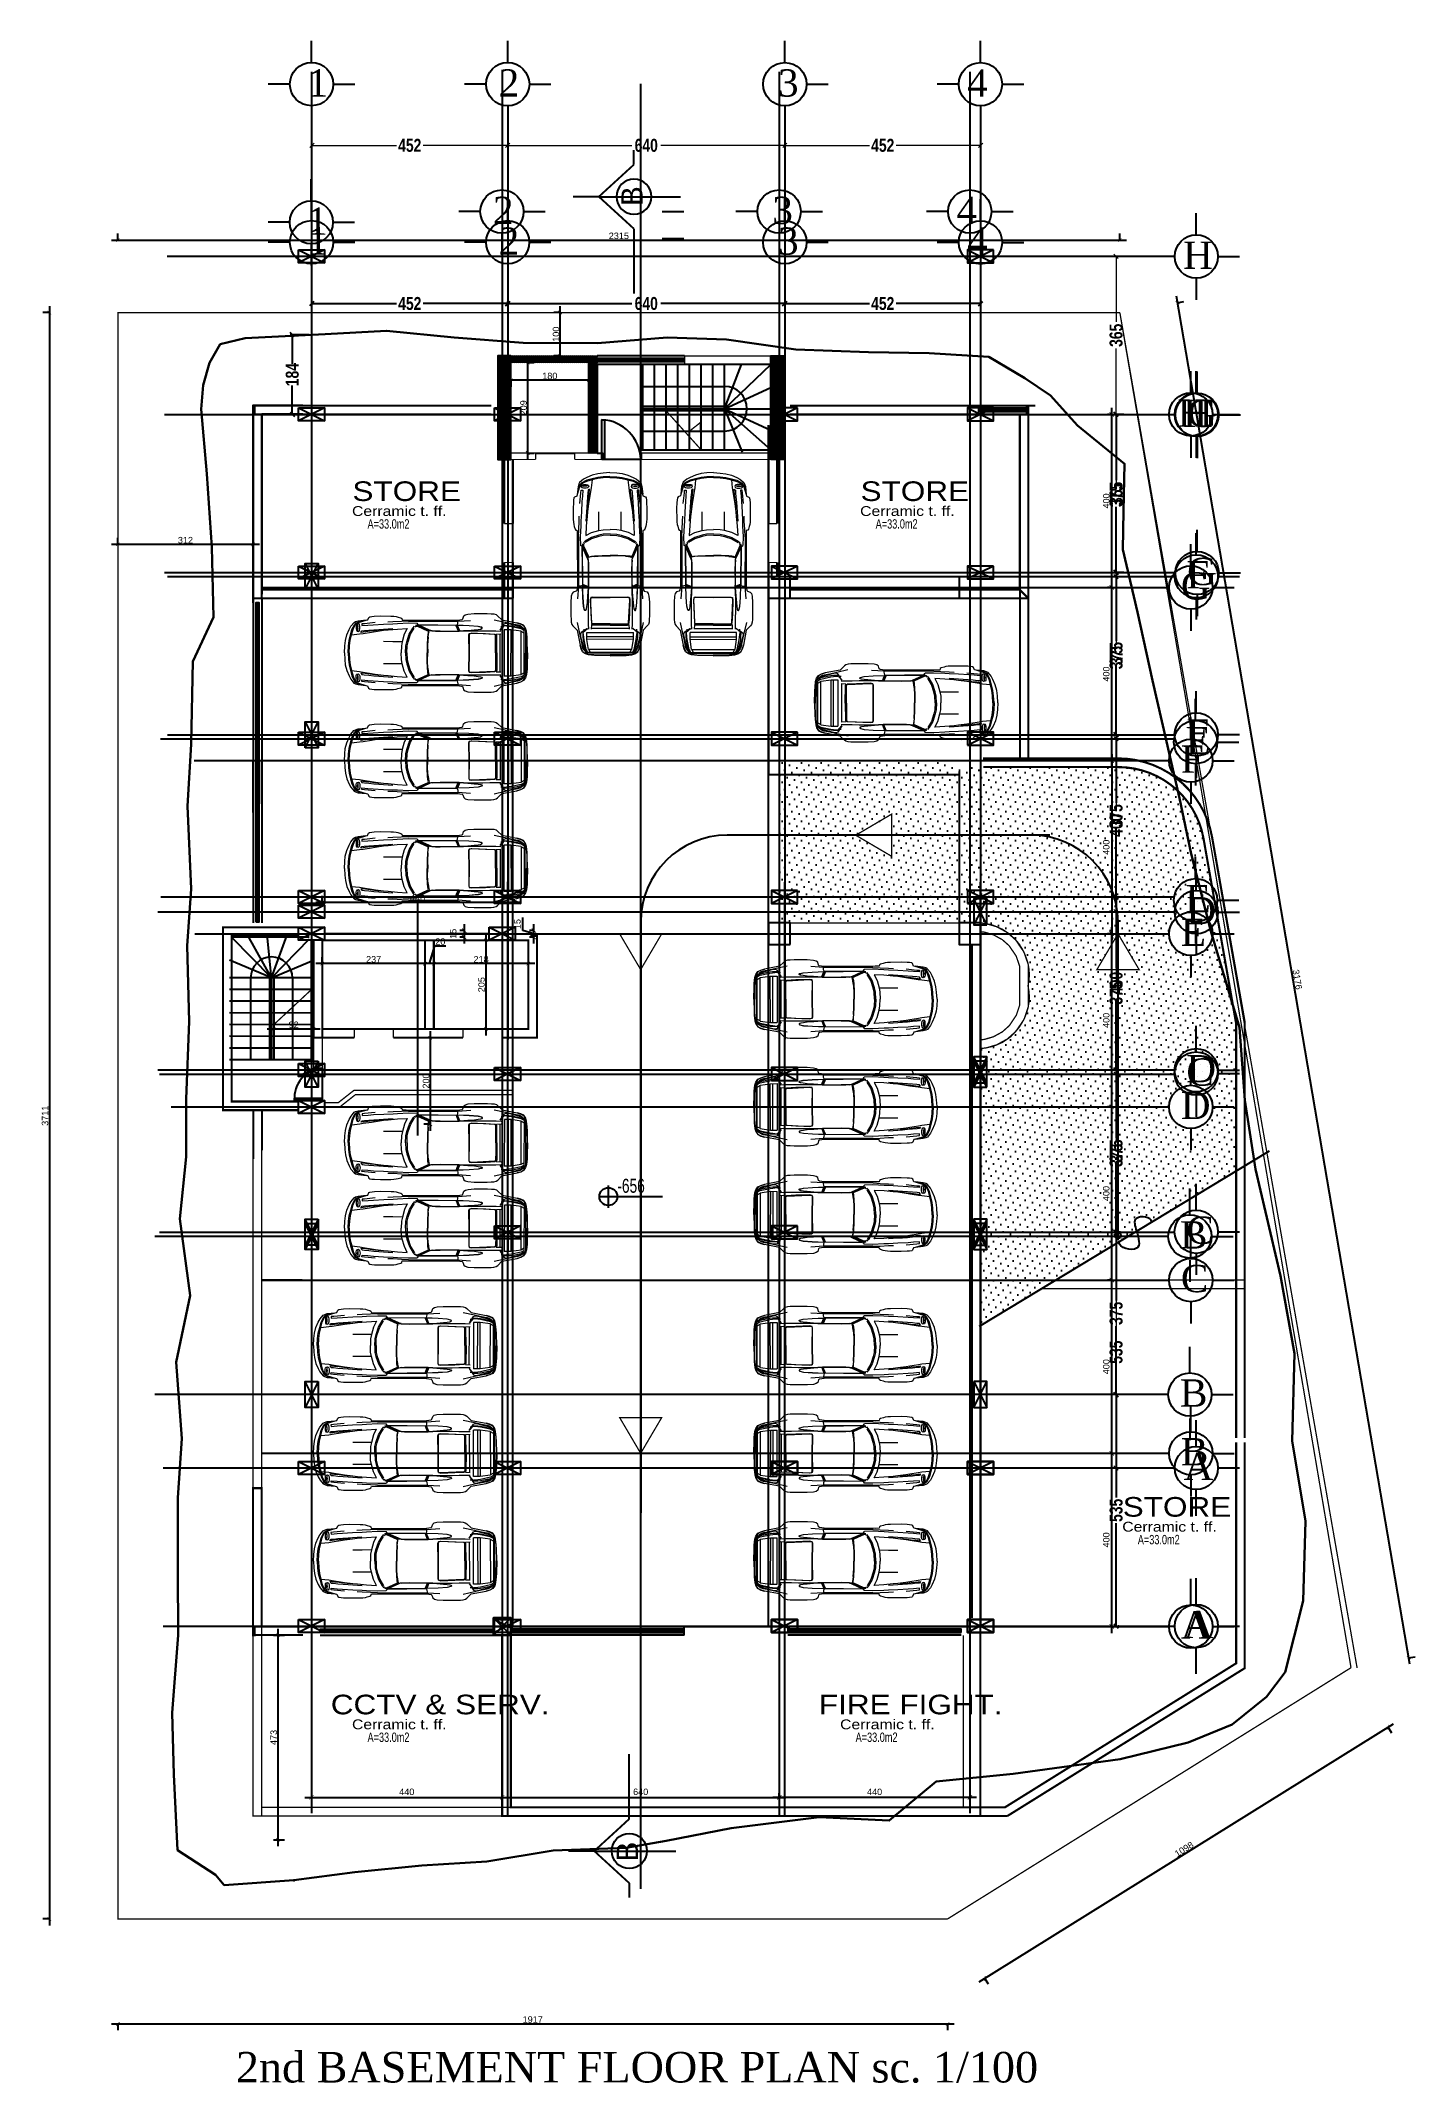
# Model space of a CAD drawing. Extents: x 285329 to 658348, y -83126 to -16980.
# Drawn here: x 321966 to 325141, y -38083 to -33365 of the extents above; entities that cross this region are included whole.
import ezdxf

# ---------------------------------------------------------------- set-up
doc = ezdxf.new("R2010")
doc.units = 0
doc.layers.get('0').update_dxf_attribs({"linetype": 'CONTINUOUS'})
doc.layers.get('DEFPOINTS').update_dxf_attribs({"color": 9, "linetype": 'CONTINUOUS'})
for name, color, linetype, lineweight in [('A-text finishing', 6, 'CONTINUOUS', 13), ('A-text function', 30, 'CONTINUOUS', 20), ('excavation border', 5, 'CONTINUOUS', 30), ('FIGURES', 153, 'CONTINUOUS', 0), ('VIS', 8, 'CONTINUOUS', 18)]:
    doc.layers.add(name, color=color, linetype=linetype, lineweight=lineweight)
for name, color, linetype in [('AXIS', 1, 'CONTINUOUS'), ('COLUMN', 5, 'CONTINUOUS'), ('DIM', 3, 'CONTINUOUS'), ('FURNITURE', 4, 'CONTINUOUS'), ('HATCH', 8, 'CONTINUOUS'), ('TEXT', 3, 'CONTINUOUS'), ('WALL', 7, 'CONTINUOUS'), ('WALL1', 2, 'CONTINUOUS')]:
    doc.layers.add(name, color=color, linetype=linetype)
doc.styles.add('ARIAL', font='BOD_CB.TTF', dxfattribs={"width": 1.2})
doc.styles.add('CITYBLUEPRINT', font='cityb___.ttf', dxfattribs={"width": 0.8})
doc.styles.get("Standard").update_dxf_attribs({"font": 'sanss___.ttf', "height": 15})
doc.styles.add('style2', font='romantic.ttf', dxfattribs={"height": 50})
doc.dimstyles.new('50', dxfattribs={"dimtxt": 30, "dimasz": 10, "dimexe": 5, "dimexo": 6, "dimgap": 5, "dimtad": 0, "dimdec": 0, "dimdsep": 46, "dimtxsty": 'CITYBLUEPRINT', "dimblk1": 'OBLIQUE', "dimblk2": 'OBLIQUE', "dimsah": 1, "dimcen": 0.05, "dimdle": 0.03, "dimclre": 22, "dimclrt": 7, "dimadec": 0, "dimazin": 0, "dimtfac": 1, "dimtdec": 0, "dimtix": 1, "dimtmove": 0, "dimatfit": 3, "dimldrblk": 'OBLIQUE', "dimfxl": 1, "dimtolj": 1, "dimtzin": 0, "dimarcsym": 0})
doc.dimstyles.get("Standard").update_dxf_attribs({"dimtxt": 50, "dimasz": 10, "dimexe": 10, "dimexo": 30, "dimgap": 5, "dimtad": 1, "dimdec": 0, "dimdsep": 46, "dimtxsty": 'Standard', "dimblk1": 'ARCHTICK', "dimblk2": 'ARCHTICK', "dimsah": 1, "dimcen": 2.5, "dimdle": 15, "dimclrd": 3, "dimclre": 3, "dimclrt": 3, "dimazin": 0, "dimtfac": 1, "dimtdec": 0, "dimtmove": 2, "dimatfit": 2, "dimldrblk": 'ARCHTICK', "dimfxl": 1.0455, "dimfxlon": 1, "dimtolj": 1, "dimtzin": 0, "dimarcsym": 0})
doc.dimstyles.new('STANDARD$0', dxfattribs={"dimscale": 0, "dimtxt": 50, "dimasz": 8, "dimexe": 15, "dimexo": 0.0625, "dimgap": 2, "dimtad": 1, "dimdec": 0, "dimzin": 0, "dimdsep": 46, "dimtxsty": 'Standard', "dimblk1": 'ARCHTICK', "dimblk2": 'ARCHTICK', "dimsah": 1, "dimcen": 0.09, "dimdle": 15, "dimclrd": 3, "dimclre": 3, "dimclrt": 3, "dimazin": 0, "dimtfac": 1, "dimtdec": 0, "dimtofl": 0, "dimtmove": 1, "dimatfit": 3, "dimldrblk": 'ARCHTICK', "dimfxl": 1.0455, "dimfxlon": 1, "dimtolj": 1, "dimtzin": 0, "dimarcsym": 0})
pattern_1 = [(45, (43165.4857, -13934.857), (-2.24506403, 2.24506403), []), (135, (43165.4857, -13934.857), (-2.24506403, -2.24506403), [])]
pattern_2 = [(45, (14909.404, -13934.857), (-5.6126601, 16.8379802), [0, -15.875])]

msp = doc.modelspace()

# ---------------------------------------------------------------- texts
at = {"layer": 'A-text finishing', "style": 'ARIAL', "width": 1.2}
for p in [(322684.71, -34462.4), (323858.71, -34462.4), (324464.32, -36808.79), (322684.71, -37265.38), (323812.38, -37265.38)]:
    msp.add_text('Cerramic t. ff.', height=22.68, dxfattribs=at).set_placement(p)
at = {"layer": 'A-text function', "char_height": 45.36, "width": 1374.1926, "attachment_point": 1, "style": 'ARIAL'}
for s, insert in [('STORE', (322685.66, -34382.51)), ('STORE', (323859.66, -34382.51)), ('STORE', (324465.28, -36728.91)), ('CCTV & SERV.', (322635.69, -37185.49)), ('FIRE FIGHT.', (323763.36, -37185.49))]:
    msp.add_mtext(s, dxfattribs=dict(at, insert=insert))
at = {"layer": 'DIM', "char_height": 49, "width": 359.605, "rotation": 90}
for insert, attachment_point in [((323307.13, -33746.33), 1), ((323296.43, -37525.11), 3)]:
    msp.add_mtext('B', dxfattribs=dict(at, insert=insert, attachment_point=attachment_point))
at = {"layer": 'DIM', "char_height": 63, "width": 240.4607, "attachment_point": 1, "style": 'style2'}
for s, insert in [('1', (322581.69, -33795.7)), ('2', (323023.61, -33795.77)), ('3', (323668.94, -33795.86)), ('4', (324106, -33795.93)), ('H', (324604.74, -34193.84)), ('G', (324614.06, -34558.96)), ('F', (324612.3, -34931.97)), ('E', (324610.66, -35315.05)), ('D', (324612.29, -35707.78)), ('C', (324612.29, -36080.75)), ('B', (324597.63, -36457.03)), ('A', (324606.1, -36991.9))]:
    msp.add_mtext(s, dxfattribs=dict(at, insert=insert))
at = {"layer": 'TEXT', "width": 0.7}
for s, height, p in [('A=33.0m2', 21.6, (322720.61, -34491.73)), ('A=33.0m2', 21.6, (323894.61, -34491.73)), ('-656', 32.4, (323297.8, -36026.04)), ('A=33.0m2', 21.6, (324500.23, -36838.13)), ('A=33.0m2', 21.6, (322720.61, -37294.71)), ('A=33.0m2', 21.6, (323848.28, -37294.71))]:
    msp.add_text(s, height=height, rotation=0.12695, dxfattribs=at).set_placement(p)
at = {"layer": 'TEXT', "attachment_point": 1, "style": 'style2'}
for s, insert, char_height, width in [('2', (323010.41, -33724.85), 63, 240.4607), ('3', (323655.74, -33724.85), 63, 240.4607), ('4', (324081.32, -33724.85), 63, 240.4607), ('1', (322581.01, -33749.62), 63, 240.4607), ('H', (324592.07, -34193.35), 63, 240.4607), ('G', (324599.63, -34592.58), 63, 240.4607), ('F', (324599.63, -34992.58), 63, 240.4607), ('E', (324599.63, -35392.58), 63, 240.4607), ('D', (324599.63, -35792.58), 63, 240.4607), ('C', (324599.63, -36192.58), 63, 240.4607), ('B', (324599.63, -36592.74), 63, 240.4607), ('A', (324599.63, -36992.9), 63, 240.4607), ('2nd BASEMENT FLOOR PLAN sc. 1/100', (322416.53, -38010.82), 70.56, 3056.2551)]:
    msp.add_mtext(s, dxfattribs=dict(at, insert=insert, char_height=char_height, width=width))

# ---------------------------------------------------------------- blocks, each defined once
blk = doc.blocks.new('_ARCHTICK')
at = {"color": 0, "linetype": 'ByBlock', "const_width": 0.15}
blk.add_lwpolyline([(-0.5, -0.5), (0.5, 0.5)], dxfattribs=at)
blk = doc.blocks.new('*D3018')
at = {"layer": 'DEFPOINTS', "color": 0, "linetype": 'ByBlock', "lineweight": 5, "ltscale": 3, "transparency": 16777216}
for p in [(322591, -37415), (323031.5, -37415), (323031.5, -37422.8)]:
    blk.add_point(p, dxfattribs=at)
at = {"layer": 'WALL1', "color": 3, "linetype": 'ByBlock', "lineweight": -2, "ltscale": 3, "transparency": 16777216}
for p, q in [((322576, -37422.8), (323046.5, -37422.8)), ((322591, -37422.8), (322591, -37432.8)), ((323031.5, -37422.8), (323031.5, -37432.8))]:
    blk.add_line(p, q, dxfattribs=at)
at = {"layer": 'WALL1', "color": 3, "linetype": 'ByBlock', "lineweight": -2, "ltscale": 3, "transparency": 16777216, "xscale": 10, "yscale": 10, "zscale": 10, "rotation": 180}
blk.add_blockref('_ARCHTICK', (322591, -37422.8), dxfattribs=at)
at = {"layer": 'WALL1', "color": 3, "linetype": 'ByBlock', "lineweight": -2, "ltscale": 3, "transparency": 16777216, "xscale": 10, "yscale": 10, "zscale": 10}
blk.add_blockref('_ARCHTICK', (323031.5, -37422.8), dxfattribs=at)
at = {"layer": 'WALL1', "color": 3, "linetype": 'ByBlock', "ltscale": 3, "transparency": 16777216, "insert": (322811.3, -37410), "char_height": 15, "attachment_point": 5}
blk.add_mtext('\\A1;440', dxfattribs=at)
blk = doc.blocks.new('*D3019')
at = {"layer": 'DEFPOINTS', "color": 0, "linetype": 'ByBlock', "lineweight": 5, "ltscale": 3, "transparency": 16777216}
for p in [(323031.5, -37415), (323671.8, -37422.8), (323671.8, -37422.8)]:
    blk.add_point(p, dxfattribs=at)
at = {"layer": 'WALL1', "color": 3, "linetype": 'ByBlock', "lineweight": -2, "ltscale": 3, "transparency": 16777216}
for p, q in [((323671.8, -37422.8), (323671.8, -37412.8)), ((323016.5, -37422.8), (323686.8, -37422.8)), ((323031.5, -37422.8), (323031.5, -37432.8))]:
    blk.add_line(p, q, dxfattribs=at)
at = {"layer": 'WALL1', "color": 3, "linetype": 'ByBlock', "lineweight": -2, "ltscale": 3, "transparency": 16777216, "xscale": 10, "yscale": 10, "zscale": 10, "rotation": 180}
blk.add_blockref('_ARCHTICK', (323031.5, -37422.8), dxfattribs=at)
at = {"layer": 'WALL1', "color": 3, "linetype": 'ByBlock', "lineweight": -2, "ltscale": 3, "transparency": 16777216, "xscale": 10, "yscale": 10, "zscale": 10}
blk.add_blockref('_ARCHTICK', (323671.8, -37422.8), dxfattribs=at)
at = {"layer": 'WALL1', "color": 3, "linetype": 'ByBlock', "ltscale": 3, "transparency": 16777216, "insert": (323351.7, -37410), "char_height": 15, "attachment_point": 5}
blk.add_mtext('\\A1;640', dxfattribs=at)
blk = doc.blocks.new('*D3020')
at = {"layer": 'DEFPOINTS', "color": 0, "linetype": 'ByBlock', "lineweight": 5, "ltscale": 3, "transparency": 16777216}
for p in [(324373.3, -36627.9), (324440.1, -36627.9), (324321.6, -37028)]:
    blk.add_point(p, dxfattribs=at)
at = {"layer": 'WALL1', "color": 3, "linetype": 'ByBlock', "lineweight": -2, "ltscale": 3, "transparency": 16777216}
for p, q in [((324439.1, -36627.9), (324450.1, -36627.9)), ((324440.1, -37043), (324440.1, -36612.9)), ((324439.1, -37028), (324450.1, -37028))]:
    blk.add_line(p, q, dxfattribs=at)
at = {"layer": 'WALL1', "color": 3, "linetype": 'ByBlock', "lineweight": -2, "ltscale": 3, "transparency": 16777216, "xscale": 10, "yscale": 10, "zscale": 10}
for p, rotation in [((324440.1, -36627.9), 90), ((324440.1, -37028), 270)]:
    blk.add_blockref('_ARCHTICK', p, dxfattribs=dict(at, rotation=rotation))
at = {"layer": 'WALL1', "color": 3, "linetype": 'ByBlock', "ltscale": 3, "transparency": 16777216, "insert": (324427.4, -36827.9), "char_height": 15, "attachment_point": 5, "rotation": 90}
blk.add_mtext('\\A1;400', dxfattribs=at)
blk = doc.blocks.new('*D3021')
at = {"layer": 'DEFPOINTS', "color": 0, "linetype": 'ByBlock', "lineweight": 5, "ltscale": 3, "transparency": 16777216}
for p in [(324440.1, -36227.7), (324440.1, -36227.7), (324373.3, -36627.9)]:
    blk.add_point(p, dxfattribs=at)
at = {"layer": 'WALL1', "color": 3, "linetype": 'ByBlock', "lineweight": -2, "ltscale": 3, "transparency": 16777216}
for p, q in [((324440.1, -36227.7), (324430.1, -36227.7)), ((324440.1, -36642.9), (324440.1, -36212.7)), ((324439.1, -36627.9), (324450.1, -36627.9))]:
    blk.add_line(p, q, dxfattribs=at)
at = {"layer": 'WALL1', "color": 3, "linetype": 'ByBlock', "lineweight": -2, "ltscale": 3, "transparency": 16777216, "xscale": 10, "yscale": 10, "zscale": 10}
for p, rotation in [((324440.1, -36227.7), 90), ((324440.1, -36627.9), 270)]:
    blk.add_blockref('_ARCHTICK', p, dxfattribs=dict(at, rotation=rotation))
at = {"layer": 'WALL1', "color": 3, "linetype": 'ByBlock', "ltscale": 3, "transparency": 16777216, "insert": (324427.4, -36427.8), "char_height": 15, "attachment_point": 5, "rotation": 90}
blk.add_mtext('\\A1;400', dxfattribs=at)
blk = doc.blocks.new('*D3022')
at = {"layer": 'DEFPOINTS', "color": 0, "linetype": 'ByBlock', "lineweight": 5, "ltscale": 3, "transparency": 16777216}
for p in [(324440.1, -35827.7), (324440.1, -35827.7), (324440.1, -36227.7)]:
    blk.add_point(p, dxfattribs=at)
at = {"layer": 'WALL1', "color": 3, "linetype": 'ByBlock', "lineweight": -2, "ltscale": 3, "transparency": 16777216}
for p, q in [((324440.1, -35827.7), (324430.1, -35827.7)), ((324440.1, -36242.7), (324440.1, -35812.7)), ((324440.1, -36227.7), (324430.1, -36227.7))]:
    blk.add_line(p, q, dxfattribs=at)
at = {"layer": 'WALL1', "color": 3, "linetype": 'ByBlock', "lineweight": -2, "ltscale": 3, "transparency": 16777216, "xscale": 10, "yscale": 10, "zscale": 10}
for p, rotation in [((324440.1, -35827.7), 90), ((324440.1, -36227.7), 270)]:
    blk.add_blockref('_ARCHTICK', p, dxfattribs=dict(at, rotation=rotation))
at = {"layer": 'WALL1', "color": 3, "linetype": 'ByBlock', "ltscale": 3, "transparency": 16777216, "insert": (324427.4, -36027.7), "char_height": 15, "attachment_point": 5, "rotation": 90}
blk.add_mtext('\\A1;400', dxfattribs=at)
blk = doc.blocks.new('*D3023')
at = {"layer": 'DEFPOINTS', "color": 0, "linetype": 'ByBlock', "lineweight": 5, "ltscale": 3, "transparency": 16777216}
for p in [(324440.1, -35427.7), (324440.1, -35427.7), (324440.1, -35827.7)]:
    blk.add_point(p, dxfattribs=at)
at = {"layer": 'WALL1', "color": 3, "linetype": 'ByBlock', "lineweight": -2, "ltscale": 3, "transparency": 16777216}
for p, q in [((324440.1, -35427.7), (324430.1, -35427.7)), ((324440.1, -35842.7), (324440.1, -35412.7)), ((324440.1, -35827.7), (324430.1, -35827.7))]:
    blk.add_line(p, q, dxfattribs=at)
at = {"layer": 'WALL1', "color": 3, "linetype": 'ByBlock', "lineweight": -2, "ltscale": 3, "transparency": 16777216, "xscale": 10, "yscale": 10, "zscale": 10}
for p, rotation in [((324440.1, -35427.7), 90), ((324440.1, -35827.7), 270)]:
    blk.add_blockref('_ARCHTICK', p, dxfattribs=dict(at, rotation=rotation))
at = {"layer": 'WALL1', "color": 3, "linetype": 'ByBlock', "ltscale": 3, "transparency": 16777216, "insert": (324427.4, -35627.7), "char_height": 15, "attachment_point": 5, "rotation": 90}
blk.add_mtext('\\A1;400', dxfattribs=at)
blk = doc.blocks.new('*D3024')
at = {"layer": 'DEFPOINTS', "color": 0, "linetype": 'ByBlock', "lineweight": 5, "ltscale": 3, "transparency": 16777216}
for p in [(324440.1, -34627.7), (324440.1, -34627.7), (324440.1, -35027.7)]:
    blk.add_point(p, dxfattribs=at)
at = {"layer": 'WALL1', "color": 3, "linetype": 'ByBlock', "lineweight": -2, "ltscale": 3, "transparency": 16777216}
for p, q in [((324440.1, -34627.7), (324430.1, -34627.7)), ((324440.1, -35042.7), (324440.1, -34612.7)), ((324440.1, -35027.7), (324430.1, -35027.7))]:
    blk.add_line(p, q, dxfattribs=at)
at = {"layer": 'WALL1', "color": 3, "linetype": 'ByBlock', "lineweight": -2, "ltscale": 3, "transparency": 16777216, "xscale": 10, "yscale": 10, "zscale": 10}
for p, rotation in [((324440.1, -34627.7), 90), ((324440.1, -35027.7), 270)]:
    blk.add_blockref('_ARCHTICK', p, dxfattribs=dict(at, rotation=rotation))
at = {"layer": 'WALL1', "color": 3, "linetype": 'ByBlock', "ltscale": 3, "transparency": 16777216, "insert": (324427.4, -34827.7), "char_height": 15, "attachment_point": 5, "rotation": 90}
blk.add_mtext('\\A1;400', dxfattribs=at)
blk = doc.blocks.new('*D3025')
at = {"layer": 'DEFPOINTS', "color": 0, "linetype": 'ByBlock', "lineweight": 5, "ltscale": 3, "transparency": 16777216}
for p in [(324440.1, -34227.7), (324440.1, -34227.7), (324440.1, -34627.7)]:
    blk.add_point(p, dxfattribs=at)
at = {"layer": 'WALL1', "color": 3, "linetype": 'ByBlock', "lineweight": -2, "ltscale": 3, "transparency": 16777216}
for p, q in [((324440.1, -34227.7), (324430.1, -34227.7)), ((324440.1, -34642.7), (324440.1, -34212.7)), ((324440.1, -34627.7), (324430.1, -34627.7))]:
    blk.add_line(p, q, dxfattribs=at)
at = {"layer": 'WALL1', "color": 3, "linetype": 'ByBlock', "lineweight": -2, "ltscale": 3, "transparency": 16777216, "xscale": 10, "yscale": 10, "zscale": 10}
for p, rotation in [((324440.1, -34227.7), 90), ((324440.1, -34627.7), 270)]:
    blk.add_blockref('_ARCHTICK', p, dxfattribs=dict(at, rotation=rotation))
at = {"layer": 'WALL1', "color": 3, "linetype": 'ByBlock', "ltscale": 3, "transparency": 16777216, "insert": (324427.4, -34427.7), "char_height": 15, "attachment_point": 5, "rotation": 90}
blk.add_mtext('\\A1;400', dxfattribs=at)
blk = doc.blocks.new('*D3026')
at = {"layer": 'DEFPOINTS', "color": 0, "linetype": 'ByBlock', "lineweight": 5, "ltscale": 3, "transparency": 16777216}
for p in [(323671.8, -37415), (323671.8, -37422.8), (324112.3, -37415)]:
    blk.add_point(p, dxfattribs=at)
at = {"layer": 'WALL1', "color": 3, "linetype": 'ByBlock', "lineweight": -2, "ltscale": 3, "transparency": 16777216}
for p, q in [((324127.3, -37422.8), (323656.8, -37422.8)), ((323671.8, -37422.8), (323671.8, -37432.8)), ((324112.3, -37422.8), (324112.3, -37432.8))]:
    blk.add_line(p, q, dxfattribs=at)
at = {"layer": 'WALL1', "color": 3, "linetype": 'ByBlock', "lineweight": -2, "ltscale": 3, "transparency": 16777216, "xscale": 10, "yscale": 10, "zscale": 10, "rotation": 180}
blk.add_blockref('_ARCHTICK', (323671.8, -37422.8), dxfattribs=at)
at = {"layer": 'WALL1', "color": 3, "linetype": 'ByBlock', "lineweight": -2, "ltscale": 3, "transparency": 16777216, "xscale": 10, "yscale": 10, "zscale": 10}
blk.add_blockref('_ARCHTICK', (324112.3, -37422.8), dxfattribs=at)
at = {"layer": 'WALL1', "color": 3, "linetype": 'ByBlock', "ltscale": 3, "transparency": 16777216, "insert": (323892.1, -37410), "char_height": 15, "attachment_point": 5}
blk.add_mtext('\\A1;440', dxfattribs=at)
blk = doc.blocks.new('*D3027')
at = {"layer": 'DEFPOINTS', "color": 0, "linetype": 'ByBlock', "lineweight": 5, "ltscale": 3, "transparency": 16777216}
for p in [(324402.8, -35027.7), (324402.8, -35427.7), (324440.1, -35427.7)]:
    blk.add_point(p, dxfattribs=at)
at = {"layer": 'WALL1', "color": 3, "linetype": 'ByBlock', "lineweight": -2, "ltscale": 3, "transparency": 16777216}
for p, q in [((324439.1, -35027.7), (324450.1, -35027.7)), ((324440.1, -35012.7), (324440.1, -35442.7)), ((324439.1, -35427.7), (324450.1, -35427.7))]:
    blk.add_line(p, q, dxfattribs=at)
at = {"layer": 'WALL1', "color": 3, "linetype": 'ByBlock', "lineweight": -2, "ltscale": 3, "transparency": 16777216, "xscale": 10, "yscale": 10, "zscale": 10}
for p, rotation in [((324440.1, -35027.7), 90), ((324440.1, -35427.7), 270)]:
    blk.add_blockref('_ARCHTICK', p, dxfattribs=dict(at, rotation=rotation))
at = {"layer": 'WALL1', "color": 3, "linetype": 'ByBlock', "ltscale": 3, "transparency": 16777216, "insert": (324427.4, -35227.7), "char_height": 15, "attachment_point": 5, "rotation": 90}
blk.add_mtext('\\A1;400', dxfattribs=at)
blk = doc.blocks.new('*D3028')
at = {"layer": 'DEFPOINTS', "color": 0, "linetype": 'Continuous', "lineweight": 5, "ltscale": 3, "transparency": 16777216}
for p in [(322390.5, -37048), (322390.5, -37520.5), (322513.7, -37520.5)]:
    blk.add_point(p, dxfattribs=at)
at = {"layer": 'WALL', "color": 3, "linetype": 'Continuous', "lineweight": -2, "ltscale": 3, "transparency": 16777216}
for p, q in [((322513.7, -37033), (322513.7, -37535.5)), ((322503.7, -37048), (322528.7, -37048)), ((322503.7, -37520.5), (322528.7, -37520.5))]:
    blk.add_line(p, q, dxfattribs=at)
at = {"layer": 'WALL', "color": 3, "linetype": 'Continuous', "lineweight": -2, "ltscale": 3, "transparency": 16777216, "xscale": 8, "yscale": 8, "zscale": 8}
for p, rotation in [((322513.7, -37048), 90), ((322513.7, -37520.5), 270)]:
    blk.add_blockref('_ARCHTICK', p, dxfattribs=dict(at, rotation=rotation))
at = {"layer": 'WALL', "color": 3, "linetype": 'Continuous', "ltscale": 3, "transparency": 16777216, "insert": (322503.9, -37284.3), "char_height": 15, "attachment_point": 5, "rotation": 90}
blk.add_mtext('\\A1;473', dxfattribs=at)
blk = doc.blocks.new('*D3029')
at = {"layer": 'DEFPOINTS', "color": 0, "linetype": 'Continuous', "lineweight": 5, "ltscale": 3, "transparency": 16777216}
for p in [(323056.5, -35354.9), (322616, -35422.7), (323056.5, -35422.7)]:
    blk.add_point(p, dxfattribs=at)
at = {"layer": 'WALL', "color": 3, "linetype": 'Continuous', "lineweight": -2, "ltscale": 3, "transparency": 16777216}
for p, q in [((322601, -35354.9), (323071.5, -35354.9)), ((322616, -35364.9), (322616, -35339.9)), ((323056.5, -35364.9), (323056.5, -35339.9))]:
    blk.add_line(p, q, dxfattribs=at)
at = {"layer": 'WALL', "color": 3, "linetype": 'Continuous', "lineweight": -2, "ltscale": 3, "transparency": 16777216, "xscale": 8, "yscale": 8, "zscale": 8, "rotation": 180}
blk.add_blockref('_ARCHTICK', (322616, -35354.9), dxfattribs=at)
at = {"layer": 'WALL', "color": 3, "linetype": 'Continuous', "lineweight": -2, "ltscale": 3, "transparency": 16777216, "xscale": 8, "yscale": 8, "zscale": 8}
blk.add_blockref('_ARCHTICK', (323056.5, -35354.9), dxfattribs=at)
at = {"layer": 'WALL', "color": 3, "linetype": 'Continuous', "ltscale": 3, "transparency": 16777216, "insert": (322836.3, -35345.2), "char_height": 15, "attachment_point": 5}
blk.add_mtext('\\A1;440', dxfattribs=at)
blk = doc.blocks.new('XREF1$0$02PCAR09')
at = {"color": 0, "linetype": 'ByBlock'}
for p, q in [((-166.2, 14.4), (-165.6, 19.7)), ((-165.2, 19.7), (-165.8, 14.8)), ((-165.6, 19.7), (-164.8, 22.5)), ((-164.4, 22.5), (-165.2, 19.7)), ((-164.8, 22.5), (-163, 25.2)), ((-163.6, 22.3), (-164.6, 21.2)), ((-163.6, 21.3), (-164.6, 20.7)), ((-164.6, -21.2), (-164.6, 21.2)), ((-162.8, 25), (-164.4, 22.5)), ((-160.9, 23.8), (-163.6, 22.3)), ((-160.8, 22.8), (-163.6, 21.3)), ((-163.6, 20.3), (-160.8, 21.8)), ((-163.6, 20.3), (-163.6, -20.3)), ((-163.6, 18), (-160.9, 19.5)), ((-163, 25.2), (-160.3, 26.5)), ((-160.5, 26.2), (-162.8, 25)), ((-161.5, 23.7), (-161.7, 23.3)), ((-159.8, 24.9), (-161.5, 23.7)), ((-149.4, 26.9), (-160.9, 23.8)), ((-151.9, 24.7), (-160.8, 22.8)), ((-160.8, 21.8), (-151.9, 23.7)), ((-160.8, 19.8), (-151.6, 21.1)), ((-160.8, 19.8), (-160.8, -19.8)), ((-157, 27.4), (-160.5, 26.2)), ((-160.3, 26.5), (-157, 27.4)), ((-159.8, 24.2), (-160.2, 24)), ((-157.9, 25.5), (-159.8, 24.9)), ((-157.9, 25), (-159.8, 24.2)), ((-152.8, 26.4), (-157.9, 25.5)), ((-153.8, 25.8), (-157.9, 25)), ((-143.3, 30), (-157, 27.4)), ((-153.5, 26.3), (-153.8, 25.8)), ((-146.3, 27.9), (-152.8, 26.4)), ((-149.5, 24.9), (-151.9, 24.7)), ((-151.9, 23.7), (-149.5, 24)), ((-151.6, 21.1), (-151.6, -21.1)), ((-151.6, 21.1), (-145.4, 21.1)), ((-145.4, 25), (-149.5, 24.9)), ((-149.5, 24), (-145.4, 24.5)), ((-147, 27.1), (-149.4, 26.9)), ((-149.3, 21.1), (-149.3, -21.2)), ((-145.4, 26.5), (-147, 27.1)), ((-136.2, 30.1), (-146.3, 27.9)), ((-141.7, 20.7), (-145.4, 26.5)), ((-145.4, 25), (-141.7, 20.7)), ((-145.4, 24.5), (-145.4, 25)), ((-145.4, -21.1), (-145.4, 21.1)), ((-142.4, 24), (-143.8, 24)), ((-139.4, 33.8), (-143.3, 30)), ((-137.8, 20), (-142.4, 19.8)), ((-138.1, 34.8), (-139.4, 33.8)), ((-136, 35.4), (-138.1, 34.8)), ((-132.3, 20), (-137.8, 20)), ((-133.6, 35.6), (-136, 35.4)), ((-129.9, 35.7), (-133.6, 35.6)), ((-126, 20.1), (-132.3, 20)), ((-117.9, 35.7), (-129.9, 35.7)), ((-115.8, 20.1), (-126, 20.1)), ((-125.4, 23), (-124.9, 23.3)), ((-125.4, 22.5), (-125.4, 23)), ((-125.1, 22.1), (-125.4, 22.5)), ((-125.1, 22.8), (-124.7, 23.2)), ((-125.1, 22.4), (-125.1, 22.8)), ((-124.9, 22.1), (-125.1, 22.4)), ((-124, 21.7), (-125.1, 22.1)), ((-124.9, 23.3), (-121.6, 24.1)), ((-123.8, 21.7), (-124.9, 22.1)), ((-124.7, 23.2), (-121.6, 24)), ((-121.6, 21.4), (-124, 21.7)), ((-121.6, 21.4), (-123.8, 21.7)), ((-121.6, 24.1), (-113.4, 24.7)), ((-121.6, 24), (-113.4, 24.6)), ((-118.2, 21), (-121.6, 21.4)), ((-112.2, 20.5), (-118.2, 21)), ((-112.3, 35.3), (-117.9, 35.7)), ((-108.4, 19.9), (-115.8, 20.1)), ((-103.2, 28.8), (-114.8, 29.6)), ((-113.4, 24.7), (-102.7, 25.1)), ((-113.4, 24.6), (-102.7, 25)), ((-109.9, 34.6), (-112.3, 35.3)), ((-108.4, 20.2), (-112.2, 20.5)), ((-108.5, 33.6), (-109.9, 34.6)), ((-107.7, 31), (-108.5, 33.6)), ((-104.2, 20), (-108.4, 20.2)), ((-104.3, 19.7), (-108.4, 19.9)), ((-107, 30.4), (-107.7, 31)), ((-102.8, 29.8), (-107, 30.4)), ((-104.9, 20), (-102.9, 25)), ((-99.6, 19.7), (-104.3, 19.7)), ((-104.2, 20), (-102.2, 25)), ((-99.5, 19.8), (-104.2, 20)), ((-101.5, 25), (-103.5, 20)), ((-103.2, 28.8), (-102.8, 29.8)), ((-58.2, 28.8), (-103.2, 28.8)), ((-103.2, 28.1), (-103.2, 28.8)), ((-103.1, 26.7), (-103.2, 28.1)), ((-102.7, 25.4), (-103.1, 26.7)), ((-56.2, 29.8), (-102.8, 29.8)), ((-67.1, 25.4), (-102.7, 25.1)), ((-102.7, 25.1), (-102.7, 25.4)), ((-102.7, 24.9), (-67.6, 25.3)), ((-102.7, 25.1), (-102.7, 24.9)), ((-87.1, 19.6), (-99.6, 19.7)), ((-87.1, 19.9), (-99.5, 19.8)), ((-82.9, 19.9), (-87.1, 19.9)), ((-82.9, 19.7), (-87.1, 19.6)), ((-79.7, 20), (-82.9, 19.9)), ((-79.6, 19.9), (-82.9, 19.7)), ((-79.7, 20), (-78.7, 20.2)), ((-77.9, 20.2), (-79.6, 19.9)), ((-78.7, 20.2), (-77.4, 20.7)), ((-77.2, 20.4), (-77.9, 20.2)), ((-77.4, 20.7), (-68.2, 24.9)), ((-76.6, 20.7), (-77.2, 20.4)), ((-77, 19.5), (-76.7, 20.2)), ((-76.7, 18.4), (-77, 19.5)), ((-76.7, 20.2), (-76.2, 20.5)), ((-67.4, 24.9), (-76.6, 20.7)), ((-76.2, 19.7), (-76.4, 19.2)), ((-76.4, 19.2), (-76.1, 18.2)), ((-76.2, 20.5), (-66.9, 24.8)), ((-75.7, 20), (-76.2, 19.7)), ((-66.4, 24.2), (-75.7, 20)), ((-66.4, 25.2), (-67.4, 24.9)), ((-67.1, 25.5), (-66.1, 26.9)), ((-67.1, 25.5), (-67.1, 25.5)), ((-64.8, 24.7), (-67.1, 25.5)), ((-66.9, 24.8), (-65.8, 24.8)), ((-65.1, 24.2), (-66.4, 24.2)), ((-58.3, 27.1), (-66.1, 26.9)), ((-65.8, 24.8), (-64.8, 24.7)), ((-64.1, 23.3), (-65.1, 24.2)), ((-62.4, 22.5), (-63.9, 24.2)), ((-60.2, 16.8), (-63.6, 22.5)), ((-59, 16.8), (-62.4, 22.5)), ((-48.2, 26.6), (-58.3, 27.1)), ((-58.2, 28.8), (-51.8, 28.5)), ((-57.1, 22.1), (-54.5, 16.8)), ((-48.2, 21.6), (-57.1, 22.1)), ((-52.6, 29.9), (-56.2, 29.8)), ((-52.2, 31.2), (-52.6, 29.9)), ((-51.3, 31.8), (-52.2, 31.2)), ((-51.8, 28.5), (-44.2, 28.1)), ((-48.8, 32.5), (-51.3, 31.8)), ((-47.1, 33), (-48.8, 32.5)), ((-44.2, 26.4), (-48.2, 26.6)), ((-39.8, 20.8), (-48.2, 21.6)), ((-44.9, 33.3), (-47.1, 33)), ((-42.3, 33.4), (-44.9, 33.3)), ((-44.2, 28.1), (-39.5, 27.9)), ((-35.6, 26), (-44.2, 26.4)), ((-39.8, 21.8), (-44.1, 22.1)), ((-32.7, 33.5), (-42.3, 33.4)), ((-35.6, 21.5), (-39.8, 21.8)), ((-35.6, 20.4), (-39.8, 20.8)), ((-26.3, 25.5), (-35.6, 26)), ((-31.4, 21.2), (-35.6, 21.5)), ((-28.2, 19.4), (-35.6, 20.4)), ((-33.5, 20.7), (-27.5, 20)), ((-27.2, 33.3), (-32.7, 33.5)), ((-26.8, 20.9), (-31.4, 21.2)), ((-24.6, 18.8), (-28.2, 19.4)), ((-28, 27.4), (-18.3, 26.4)), ((-27.5, 20), (-23.4, 19.5)), ((-25, 33.1), (-27.2, 33.3)), ((-22.2, 20.5), (-26.8, 20.9)), ((-21.4, 25.1), (-26.3, 25.5)), ((-23, 32.8), (-25, 33.1)), ((-17, 17.6), (-24.6, 18.8)), ((-23.4, 19.5), (-19.1, 19)), ((-22.1, 32.2), (-23, 32.8)), ((-18.2, 20.1), (-22.2, 20.5)), ((-21.2, 30), (-22.1, 32.2)), ((-16, 24.7), (-21.4, 25.1)), ((-19.7, 29.7), (-21.2, 30)), ((-12.5, 29), (-19.7, 29.8)), ((-12.8, 27.6), (-19.7, 29.7)), ((-19.1, 19), (-14.9, 18.5)), ((-18.3, 26.4), (-15.9, 26.2)), ((-16, 19.9), (-18.2, 20.1)), ((-13, 28.2), (-18, 29.5)), ((-15.9, 26.2), (-16, 24.7)), ((-14.9, 18.5), (-16, 19.9)), ((-14.2, 22.9), (-14.1, 24.1)), ((-14.1, 21.7), (-14.2, 22.9)), ((-14.1, 24.1), (-13.8, 25.4)), ((-13.8, 20.4), (-14.1, 21.7)), ((-13.8, 25.4), (-13.3, 26.3)), ((-13.3, 19.7), (-13.8, 20.4)), ((-13.3, 26.3), (-12.7, 26.5)), ((-12.7, 19.3), (-13.3, 19.7)), ((-10.6, 27.1), (-13, 28.2)), ((-10.3, 26.2), (-12.8, 27.6)), ((-12.7, 26.5), (-11.5, 26.2)), ((-11.5, 19.6), (-12.7, 19.3)), ((-10.1, 28.3), (-12.5, 29)), ((-12.3, 22.9), (-12.2, 24.3)), ((-12.2, 21.6), (-12.3, 22.9)), ((-12.2, 24.3), (-12.1, 25.2)), ((-12.2, 24.3), (-12, 22.9)), ((-12, 22.9), (-12.2, 21.6)), ((-12.1, 20.6), (-12.2, 21.6)), ((-12.1, 25.2), (-11.8, 25.9)), ((-11.8, 19.8), (-12.1, 20.6)), ((-11.8, 25.9), (-11.5, 26.2)), ((-11.5, 19.6), (-11.8, 19.8)), ((-11.5, 26.2), (-11.2, 25.9)), ((-11.2, 19.8), (-11.5, 19.6)), ((-11.2, 25.9), (-10.9, 25.2)), ((-10.9, 20.5), (-11.2, 19.8)), ((-10.9, 25.2), (-10.7, 24.1)), ((-10.7, 21.6), (-10.9, 20.5)), ((-10.7, 24.1), (-10.7, 22.9)), ((-10.7, 22.9), (-10.7, 21.6)), ((-9.4, 26.1), (-10.6, 27.1)), ((-8.9, 23.6), (-10.3, 26.2)), ((-8.8, 27.6), (-10.1, 28.3)), ((-6.9, 21.1), (-9.4, 26.1)), ((-7.9, 21.2), (-8.9, 23.6)), ((-5.9, 24.1), (-8.8, 27.6)), ((-6.6, 16.3), (-7.9, 21.2)), ((-5.6, 16.3), (-6.9, 21.1)), ((-4.3, 21.1), (-5.9, 24.1)), ((-2.2, 16.3), (-4.3, 21.1)), ((-166.6, 0), (-166.3, 11.2)), ((-166.3, 11.2), (-166.2, 14.4)), ((-165.9, 11.6), (-166.1, 0)), ((-165.9, -11.6), (-166.1, 0)), ((-165.8, 14.8), (-165.9, 11.6)), ((-138.1, 17.1), (-142.4, 17.3)), ((-141.7, 17.3), (-141.7, -17.2)), ((-138.7, 0), (-138.6, 15.9)), ((-138.7, 0), (-138.6, -15.9)), ((-138.6, 15.9), (-138.1, 17.1)), ((-137.9, 15.9), (-138, 8.3)), ((-138, 8.3), (-138, 0)), ((-138, -8.3), (-138, 0)), ((-137.5, 16.6), (-137.9, 15.9)), ((-137.6, 8.2), (-137.5, 15.8)), ((-137.6, 0), (-137.6, 8.2)), ((-137.6, 0), (-137.6, -8.2)), ((-137, 17), (-137.5, 16.6)), ((-137.5, 15.8), (-137.1, 16.4)), ((-137.1, 16.4), (-136.6, 16.8)), ((-128.5, 17.5), (-137, 17)), ((-136.6, 16.8), (-115.9, 17.8)), ((-115.8, 17.9), (-128.5, 17.5)), ((-115.9, 17.8), (-113.7, 17.4)), ((-113.6, 17.5), (-115.8, 17.9)), ((-113.7, 17.4), (-113.4, 15.9)), ((-113.2, 16.1), (-113.6, 17.5)), ((-113.4, 0), (-113.2, 16.1)), ((-113.4, 15.9), (-113.4, 0)), ((-113.4, 0), (-113.2, -16.1)), ((-76.4, 16.8), (-76.7, 18.4)), ((-76.1, 14.1), (-76.4, 16.8)), ((-76.1, 18.2), (-75.9, 16.8)), ((-76.1, 14.1), (-75.7, 7.2)), ((-75.9, 16.8), (-75.7, 14)), ((-75.7, 7.2), (-75.8, 0)), ((-75.7, -7.2), (-75.8, 0)), ((-75.7, 14), (-75.4, 7.2)), ((-75.4, 7.2), (-75.4, 0)), ((-75.4, -7.2), (-75.4, 0)), ((-60.2, 16.8), (-60.2, 16.8)), ((-58, 10.1), (-60.2, 16.8)), ((-56.8, 10.1), (-59, 16.8)), ((-57.1, 6.2), (-58, 10.1)), ((-56.9, 0), (-57.1, 6.2)), ((-56.9, 0), (-57.1, -6.2)), ((-55.9, 6.2), (-56.8, 10.1)), ((-55.6, 0), (-55.9, 6.2)), ((-55.6, 0), (-55.9, -6.2)), ((-54.5, 16.8), (-52.6, 10.1)), ((-52.6, 10.1), (-44.1, 10.1)), ((-52.6, 10.1), (-51.9, 6.2)), ((-51.9, 6.2), (-51.7, 0)), ((-51.9, -6.2), (-51.7, 0)), ((-44.1, 10.1), (-35.6, 10.1)), ((-13.9, 17.1), (-17, 17.6)), ((-6.6, 16.3), (-13.9, 17.1)), ((-5.3, 11.1), (-6.6, 16.3)), ((-4.3, 11.1), (-5.6, 16.3)), ((-4.7, 6.2), (-5.3, 11.1)), ((-4.4, 0), (-4.7, 6.2)), ((-4.4, 0), (-4.7, -6.2)), ((-3.7, 6.2), (-4.3, 11.1)), ((-3.4, 0), (-3.7, 6.2)), ((-3.4, 0), (-3.7, -6.2)), ((-0.9, 11.1), (-2.2, 16.3)), ((-0.3, 6.2), (-0.9, 11.1)), ((0, 0), (-0.3, 6.2)), ((0, 0), (-0.3, -6.2)), ((-166.6, 0), (-166.3, -11.2)), ((-166.3, -11.2), (-166.2, -14.4)), ((-166.2, -14.4), (-165.6, -19.7)), ((-165.8, -14.8), (-165.9, -11.6)), ((-165.2, -19.7), (-165.8, -14.8)), ((-163.6, -18), (-160.9, -19.5)), ((-138.1, -17.1), (-142.4, -17.3)), ((-138.6, -15.9), (-138.1, -17.1)), ((-137.9, -15.9), (-138, -8.3)), ((-137.5, -16.6), (-137.9, -15.9)), ((-137.6, -8.2), (-137.5, -15.8)), ((-137.5, -15.8), (-137.1, -16.4)), ((-137, -17), (-137.5, -16.6)), ((-137.1, -16.4), (-136.6, -16.8)), ((-128.5, -17.5), (-137, -17)), ((-136.6, -16.8), (-115.9, -17.8)), ((-115.8, -17.9), (-128.5, -17.5)), ((-115.9, -17.8), (-113.7, -17.4)), ((-113.6, -17.5), (-115.8, -17.9)), ((-113.7, -17.4), (-113.4, -15.9)), ((-113.2, -16.1), (-113.6, -17.5)), ((-113.4, -15.9), (-113.4, 0)), ((-76.7, -18.4), (-77, -19.5)), ((-76.4, -16.8), (-76.7, -18.4)), ((-76.1, -14.1), (-76.4, -16.8)), ((-76.4, -19.2), (-76.1, -18.2)), ((-76.1, -14.1), (-75.7, -7.2)), ((-76.1, -18.2), (-75.9, -16.8)), ((-75.9, -16.8), (-75.7, -14)), ((-75.7, -14), (-75.4, -7.2)), ((-60.2, -16.8), (-63.6, -22.5)), ((-59, -16.8), (-62.4, -22.5)), ((-58, -10.1), (-60.2, -16.8)), ((-60.2, -16.8), (-60.2, -16.8)), ((-56.8, -10.1), (-59, -16.8)), ((-57.1, -6.2), (-58, -10.1)), ((-57.1, -22.1), (-54.5, -16.8)), ((-55.9, -6.2), (-56.8, -10.1)), ((-54.5, -16.8), (-52.6, -10.1)), ((-52.6, -10.1), (-51.9, -6.2)), ((-52.6, -10.1), (-44.1, -10.1)), ((-44.1, -10.1), (-35.6, -10.1)), ((-17, -17.6), (-24.6, -18.8)), ((-19.1, -19), (-14.9, -18.5)), ((-13.9, -17.1), (-17, -17.6)), ((-14.9, -18.5), (-16, -19.9)), ((-6.6, -16.3), (-13.9, -17.1)), ((-6.6, -16.3), (-7.9, -21.2)), ((-5.6, -16.3), (-6.9, -21.1)), ((-5.3, -11.1), (-6.6, -16.3)), ((-4.3, -11.1), (-5.6, -16.3)), ((-4.7, -6.2), (-5.3, -11.1)), ((-3.7, -6.2), (-4.3, -11.1)), ((-2.2, -16.3), (-4.3, -21.1)), ((-0.9, -11.1), (-2.2, -16.3)), ((-0.3, -6.2), (-0.9, -11.1)), ((-165.6, -19.7), (-164.8, -22.5)), ((-164.4, -22.5), (-165.2, -19.7)), ((-164.8, -22.5), (-163, -25.2)), ((-163.6, -21.3), (-164.6, -20.7)), ((-163.6, -22.3), (-164.6, -21.2)), ((-162.8, -25), (-164.4, -22.5)), ((-163.6, -20.3), (-160.8, -21.8)), ((-160.8, -22.8), (-163.6, -21.3)), ((-160.9, -23.8), (-163.6, -22.3)), ((-163, -25.2), (-160.3, -26.5)), ((-160.5, -26.2), (-162.8, -25)), ((-161.5, -23.7), (-161.7, -23.3)), ((-159.8, -24.9), (-161.5, -23.7)), ((-149.4, -26.9), (-160.9, -23.8)), ((-160.8, -19.8), (-151.6, -21.1)), ((-160.8, -21.8), (-151.9, -23.7)), ((-151.9, -24.7), (-160.8, -22.8)), ((-157, -27.4), (-160.5, -26.2)), ((-160.3, -26.5), (-157, -27.4)), ((-159.8, -24.2), (-160.2, -24)), ((-157.9, -25), (-159.8, -24.2)), ((-157.9, -25.5), (-159.8, -24.9)), ((-153.8, -25.8), (-157.9, -25)), ((-152.8, -26.4), (-157.9, -25.5)), ((-143.3, -30), (-157, -27.4)), ((-153.5, -26.3), (-153.8, -25.8)), ((-146.3, -27.9), (-152.8, -26.4)), ((-151.9, -23.7), (-149.5, -24)), ((-149.5, -24.9), (-151.9, -24.7)), ((-151.6, -21.1), (-145.4, -21.1)), ((-149.5, -24), (-145.4, -24.5)), ((-145.4, -25), (-149.5, -24.9)), ((-147, -27.1), (-149.4, -26.9)), ((-145.4, -26.5), (-147, -27.1)), ((-136.2, -30.1), (-146.3, -27.9)), ((-141.7, -20.7), (-145.4, -26.5)), ((-145.4, -25), (-141.7, -20.7)), ((-145.4, -24.5), (-145.4, -25)), ((-142.4, -24), (-143.8, -24)), ((-139.4, -33.8), (-143.3, -30)), ((-137.8, -20), (-142.4, -19.8)), ((-138.1, -34.8), (-139.4, -33.8)), ((-136, -35.4), (-138.1, -34.8)), ((-132.3, -20), (-137.8, -20)), ((-133.6, -35.6), (-136, -35.4)), ((-129.9, -35.7), (-133.6, -35.6)), ((-126, -20.1), (-132.3, -20)), ((-117.9, -35.7), (-129.9, -35.7)), ((-115.8, -20.1), (-126, -20.1)), ((-125.1, -22.1), (-125.4, -22.5)), ((-125.4, -22.5), (-125.4, -23)), ((-125.4, -23), (-124.9, -23.3)), ((-124, -21.7), (-125.1, -22.1)), ((-124.9, -22.1), (-125.1, -22.4)), ((-125.1, -22.4), (-125.1, -22.8)), ((-125.1, -22.8), (-124.7, -23.2)), ((-123.8, -21.7), (-124.9, -22.1)), ((-124.9, -23.3), (-121.6, -24.1)), ((-124.7, -23.2), (-121.6, -24)), ((-121.6, -21.4), (-124, -21.7)), ((-121.6, -21.4), (-123.8, -21.7)), ((-118.2, -21), (-121.6, -21.4)), ((-121.6, -24), (-113.4, -24.6)), ((-121.6, -24.1), (-113.4, -24.7)), ((-112.2, -20.5), (-118.2, -21)), ((-112.3, -35.3), (-117.9, -35.7)), ((-108.4, -19.9), (-115.8, -20.1)), ((-103.2, -28.8), (-114.8, -29.6)), ((-113.4, -24.6), (-102.7, -25)), ((-113.4, -24.7), (-102.7, -25.1)), ((-109.9, -34.6), (-112.3, -35.3)), ((-108.4, -20.2), (-112.2, -20.5)), ((-108.5, -33.6), (-109.9, -34.6)), ((-107.7, -31), (-108.5, -33.6)), ((-104.3, -19.7), (-108.4, -19.9)), ((-104.2, -20), (-108.4, -20.2)), ((-107, -30.4), (-107.7, -31)), ((-102.8, -29.8), (-107, -30.4)), ((-104.9, -20), (-102.9, -25)), ((-99.6, -19.7), (-104.3, -19.7)), ((-99.5, -19.8), (-104.2, -20)), ((-104.2, -20), (-102.2, -25)), ((-101.5, -25), (-103.5, -20)), ((-103.1, -26.7), (-103.2, -28.1)), ((-103.2, -28.1), (-103.2, -28.8)), ((-58.2, -28.8), (-103.2, -28.8)), ((-103.2, -28.8), (-102.8, -29.8)), ((-102.7, -25.4), (-103.1, -26.7)), ((-56.2, -29.8), (-102.8, -29.8)), ((-102.7, -25.1), (-102.7, -24.9)), ((-102.7, -24.9), (-67.6, -25.3)), ((-67.1, -25.4), (-102.7, -25.1)), ((-102.7, -25.1), (-102.7, -25.4)), ((-87.1, -19.6), (-99.6, -19.7)), ((-87.1, -19.9), (-99.5, -19.8)), ((-82.9, -19.7), (-87.1, -19.6)), ((-82.9, -19.9), (-87.1, -19.9)), ((-79.6, -19.9), (-82.9, -19.7)), ((-79.7, -20), (-82.9, -19.9)), ((-79.7, -20), (-78.7, -20.2)), ((-77.9, -20.2), (-79.6, -19.9)), ((-78.7, -20.2), (-77.4, -20.7)), ((-77.2, -20.4), (-77.9, -20.2)), ((-77.4, -20.7), (-68.2, -24.9)), ((-76.6, -20.7), (-77.2, -20.4)), ((-77, -19.5), (-76.7, -20.2)), ((-76.7, -20.2), (-76.2, -20.5)), ((-67.4, -24.9), (-76.6, -20.7)), ((-76.2, -19.7), (-76.4, -19.2)), ((-75.7, -20), (-76.2, -19.7)), ((-76.2, -20.5), (-66.9, -24.8)), ((-66.4, -24.2), (-75.7, -20)), ((-66.4, -25.2), (-67.4, -24.9)), ((-64.8, -24.7), (-67.1, -25.5)), ((-67.1, -25.5), (-66.1, -26.9)), ((-67.1, -25.5), (-67.1, -25.5)), ((-66.9, -24.8), (-65.8, -24.8)), ((-65.1, -24.2), (-66.4, -24.2)), ((-58.3, -27.1), (-66.1, -26.9)), ((-65.8, -24.8), (-64.8, -24.7)), ((-64.1, -23.3), (-65.1, -24.2)), ((-62.4, -22.5), (-63.9, -24.2)), ((-48.2, -26.6), (-58.3, -27.1)), ((-58.2, -28.8), (-51.8, -28.5)), ((-48.2, -21.6), (-57.1, -22.1)), ((-52.6, -29.9), (-56.2, -29.8)), ((-52.2, -31.2), (-52.6, -29.9)), ((-51.3, -31.8), (-52.2, -31.2)), ((-51.8, -28.5), (-44.2, -28.1)), ((-48.8, -32.5), (-51.3, -31.8)), ((-47.1, -33), (-48.8, -32.5)), ((-39.8, -20.8), (-48.2, -21.6)), ((-44.2, -26.4), (-48.2, -26.6)), ((-44.9, -33.3), (-47.1, -33)), ((-42.3, -33.4), (-44.9, -33.3)), ((-35.6, -26), (-44.2, -26.4)), ((-44.2, -28.1), (-39.5, -27.9)), ((-39.8, -21.8), (-44.1, -22.1)), ((-32.7, -33.5), (-42.3, -33.4)), ((-35.6, -20.4), (-39.8, -20.8)), ((-35.6, -21.5), (-39.8, -21.8)), ((-28.2, -19.4), (-35.6, -20.4)), ((-31.4, -21.2), (-35.6, -21.5)), ((-26.3, -25.5), (-35.6, -26)), ((-33.5, -20.7), (-27.5, -20)), ((-27.2, -33.3), (-32.7, -33.5)), ((-26.8, -20.9), (-31.4, -21.2)), ((-24.6, -18.8), (-28.2, -19.4)), ((-28, -27.4), (-18.3, -26.4)), ((-27.5, -20), (-23.4, -19.5)), ((-25, -33.1), (-27.2, -33.3)), ((-22.2, -20.5), (-26.8, -20.9)), ((-21.4, -25.1), (-26.3, -25.5)), ((-23, -32.8), (-25, -33.1)), ((-23.4, -19.5), (-19.1, -19)), ((-22.1, -32.2), (-23, -32.8)), ((-18.2, -20.1), (-22.2, -20.5)), ((-21.2, -30), (-22.1, -32.2)), ((-16, -24.7), (-21.4, -25.1)), ((-19.7, -29.7), (-21.2, -30)), ((-12.8, -27.6), (-19.7, -29.7)), ((-12.5, -29), (-19.7, -29.8)), ((-18.3, -26.4), (-15.9, -26.2)), ((-16, -19.9), (-18.2, -20.1)), ((-13, -28.2), (-18, -29.5)), ((-15.9, -26.2), (-16, -24.7)), ((-14.1, -21.7), (-14.2, -22.9)), ((-14.2, -22.9), (-14.1, -24.1)), ((-13.8, -20.4), (-14.1, -21.7)), ((-14.1, -24.1), (-13.8, -25.4)), ((-13.3, -19.7), (-13.8, -20.4)), ((-13.8, -25.4), (-13.3, -26.3)), ((-12.7, -19.3), (-13.3, -19.7)), ((-13.3, -26.3), (-12.7, -26.5)), ((-10.6, -27.1), (-13, -28.2)), ((-10.3, -26.2), (-12.8, -27.6)), ((-11.5, -19.6), (-12.7, -19.3)), ((-12.7, -26.5), (-11.5, -26.2)), ((-10.1, -28.3), (-12.5, -29)), ((-12.2, -21.6), (-12.3, -22.9)), ((-12.3, -22.9), (-12.2, -24.3)), ((-12.1, -20.6), (-12.2, -21.6)), ((-12, -22.9), (-12.2, -21.6)), ((-12.2, -24.3), (-12, -22.9)), ((-12.2, -24.3), (-12.1, -25.2)), ((-11.8, -19.8), (-12.1, -20.6)), ((-12.1, -25.2), (-11.8, -25.9)), ((-11.5, -19.6), (-11.8, -19.8)), ((-11.8, -25.9), (-11.5, -26.2)), ((-11.2, -19.8), (-11.5, -19.6)), ((-11.5, -26.2), (-11.2, -25.9)), ((-10.9, -20.5), (-11.2, -19.8)), ((-11.2, -25.9), (-10.9, -25.2)), ((-10.7, -21.6), (-10.9, -20.5)), ((-10.9, -25.2), (-10.7, -24.1)), ((-10.7, -22.9), (-10.7, -21.6)), ((-10.7, -24.1), (-10.7, -22.9)), ((-9.4, -26.1), (-10.6, -27.1)), ((-8.9, -23.6), (-10.3, -26.2)), ((-8.8, -27.6), (-10.1, -28.3)), ((-6.9, -21.1), (-9.4, -26.1)), ((-7.9, -21.2), (-8.9, -23.6)), ((-5.9, -24.1), (-8.8, -27.6)), ((-4.3, -21.1), (-5.9, -24.1))]:
    blk.add_line(p, q, dxfattribs=at)
blk = doc.blocks.new('*D3030')
at = {"layer": 'DEFPOINTS', "color": 0, "linetype": 'ByBlock', "lineweight": 5, "ltscale": 3, "transparency": 16777216}
for p in [(323104.7, -35420.2), (323104.9, -35420.2), (323104.9, -35435.2)]:
    blk.add_point(p, dxfattribs=at)
at = {"layer": 'WALL1', "color": 3, "linetype": 'ByBlock', "lineweight": -2, "ltscale": 3, "transparency": 16777216}
for p, q in [((323079.5, -35420.1), (323079.5, -35390.2)), ((323104.7, -35427.7), (323079.5, -35420.1)), ((323104.7, -35420.2), (323094.7, -35420.2)), ((323104.7, -35450.2), (323104.7, -35405.2)), ((323104.7, -35435.2), (323094.7, -35435.2))]:
    blk.add_line(p, q, dxfattribs=at)
at = {"layer": 'WALL1', "color": 3, "linetype": 'ByBlock', "lineweight": -2, "ltscale": 3, "transparency": 16777216, "xscale": 10, "yscale": 10, "zscale": 10}
for p, rotation in [((323104.7, -35420.2), 90), ((323104.7, -35435.2), 270)]:
    blk.add_blockref('_ARCHTICK', p, dxfattribs=dict(at, rotation=rotation))
at = {"layer": 'WALL1', "color": 3, "linetype": 'ByBlock', "ltscale": 3, "transparency": 16777216, "insert": (323066.8, -35405.2), "char_height": 15, "attachment_point": 5, "rotation": 90}
blk.add_mtext('\\A1;15', dxfattribs=at)
blk = doc.blocks.new('*D3031')
at = {"layer": 'DEFPOINTS', "color": 0, "linetype": 'ByBlock', "lineweight": 5, "ltscale": 3, "transparency": 16777216}
for p in [(322981, -35420.2), (322943.8, -35435.2), (322981, -35435.2)]:
    blk.add_point(p, dxfattribs=at)
at = {"layer": 'WALL1', "color": 3, "linetype": 'ByBlock', "lineweight": -2, "ltscale": 3, "transparency": 16777216}
for p, q in [((322944.9, -35420.2), (322933.8, -35420.2)), ((322943.8, -35405.2), (322943.8, -35450.2)), ((322944.9, -35435.2), (322933.8, -35435.2))]:
    blk.add_line(p, q, dxfattribs=at)
at = {"layer": 'WALL1', "color": 3, "linetype": 'ByBlock', "lineweight": -2, "ltscale": 3, "transparency": 16777216, "xscale": 10, "yscale": 10, "zscale": 10}
for p, rotation in [((322943.8, -35420.2), 90), ((322943.8, -35435.2), 270)]:
    blk.add_blockref('_ARCHTICK', p, dxfattribs=dict(at, rotation=rotation))
at = {"layer": 'WALL1', "color": 3, "linetype": 'ByBlock', "ltscale": 3, "transparency": 16777216, "insert": (322918.6, -35427.7), "char_height": 15, "attachment_point": 5, "rotation": 90}
blk.add_mtext('\\A1;15', dxfattribs=at)
blk = doc.blocks.new('*D3032')
at = {"layer": 'DEFPOINTS', "color": 0, "linetype": 'Continuous', "lineweight": 5, "ltscale": 3, "transparency": 16777216}
for p in [(322983.7, -35442.7), (322993.7, -35647.8), (323010.8, -35647.8)]:
    blk.add_point(p, dxfattribs=at)
at = {"layer": 'WALL', "color": 3, "linetype": 'Continuous', "lineweight": -2, "ltscale": 3, "transparency": 16777216}
for p, q in [((322993.7, -35427.7), (322993.7, -35662.8)), ((322983.7, -35442.7), (323008.7, -35442.7)), ((323003.7, -35647.8), (322978.7, -35647.8))]:
    blk.add_line(p, q, dxfattribs=at)
at = {"layer": 'WALL', "color": 3, "linetype": 'Continuous', "lineweight": -2, "ltscale": 3, "transparency": 16777216, "xscale": 8, "yscale": 8, "zscale": 8}
for p, rotation in [((322993.7, -35442.7), 90), ((322993.7, -35647.8), 270)]:
    blk.add_blockref('_ARCHTICK', p, dxfattribs=dict(at, rotation=rotation))
at = {"layer": 'WALL', "color": 3, "linetype": 'Continuous', "ltscale": 3, "transparency": 16777216, "insert": (322984, -35545.2), "char_height": 15, "attachment_point": 5, "rotation": 90}
blk.add_mtext('\\A1;205', dxfattribs=at)
blk = doc.blocks.new('COLUMN')
at = {"layer": 'AXIS'}
for p, q in [((236924.7, -9644.3), (236984.7, -9674.3)), ((236984.7, -9644.3), (236924.7, -9674.3))]:
    blk.add_line(p, q, dxfattribs=at)
at = {"layer": 'COLUMN'}
blk.add_lwpolyline([(236924.7, -9644.3), (236984.7, -9644.3), (236984.7, -9674.3), (236924.7, -9674.3)], close=True, dxfattribs=at)
blk = doc.blocks.new('*D3033')
at = {"layer": 'DEFPOINTS', "color": 0, "linetype": 'Continuous', "lineweight": 5, "transparency": 16777216}
for p in [(322865.6, -35667.8), (322865.6, -35867.7), (322865.6, -35867.7)]:
    blk.add_point(p, dxfattribs=at)
at = {"layer": 'WALL', "color": 3, "linetype": 'Continuous', "lineweight": -2, "transparency": 16777216}
for p, q in [((322865.6, -35667.8), (322850.6, -35667.8)), ((322865.6, -35652.8), (322865.6, -35882.7)), ((322865.6, -35867.7), (322850.6, -35867.7))]:
    blk.add_line(p, q, dxfattribs=at)
at = {"layer": 'WALL', "color": 3, "linetype": 'Continuous', "lineweight": -2, "transparency": 16777216, "xscale": 8, "yscale": 8, "zscale": 8}
for p, rotation in [((322865.6, -35667.8), 90), ((322865.6, -35867.7), 270)]:
    blk.add_blockref('_ARCHTICK', p, dxfattribs=dict(at, rotation=rotation))
at = {"layer": 'WALL', "color": 3, "linetype": 'Continuous', "transparency": 16777216, "insert": (322855.8, -35767.7), "char_height": 15, "attachment_point": 5, "rotation": 90}
blk.add_mtext('\\A1;200', dxfattribs=at)
blk = doc.blocks.new('*D3034')
at = {"layer": 'DEFPOINTS', "color": 0, "linetype": 'Continuous', "lineweight": 5, "transparency": 16777216}
for p in [(322874, -35490.8), (322874, -35496.6), (323092.1, -35490.8)]:
    blk.add_point(p, dxfattribs=at)
at = {"layer": 'WALL', "color": 3, "linetype": 'Continuous', "lineweight": -2, "transparency": 16777216}
for p, q in [((323107.1, -35496.6), (322859, -35496.6)), ((322874, -35495.5), (322874, -35511.6)), ((323092.1, -35495.5), (323092.1, -35511.6))]:
    blk.add_line(p, q, dxfattribs=at)
at = {"layer": 'WALL', "color": 3, "linetype": 'Continuous', "lineweight": -2, "transparency": 16777216, "xscale": 8, "yscale": 8, "zscale": 8, "rotation": 180}
blk.add_blockref('_ARCHTICK', (322874, -35496.6), dxfattribs=at)
at = {"layer": 'WALL', "color": 3, "linetype": 'Continuous', "lineweight": -2, "transparency": 16777216, "xscale": 8, "yscale": 8, "zscale": 8}
blk.add_blockref('_ARCHTICK', (323092.1, -35496.6), dxfattribs=at)
at = {"layer": 'WALL', "color": 3, "linetype": 'Continuous', "transparency": 16777216, "insert": (322983, -35486.8), "char_height": 15, "attachment_point": 5}
blk.add_mtext('\\A1;218', dxfattribs=at)
blk = doc.blocks.new('*D3035')
at = {"layer": 'DEFPOINTS', "color": 0, "linetype": 'Continuous', "lineweight": 5, "transparency": 16777216}
for p in [(322853.5, -35496.6), (322853.5, -35517.1), (322874, -35490.8)]:
    blk.add_point(p, dxfattribs=at)
at = {"layer": 'WALL', "color": 3, "linetype": 'Continuous', "lineweight": -2, "transparency": 16777216}
for p, q in [((322863.7, -35496.6), (322876.1, -35455.4)), ((322876.1, -35455.4), (322901.3, -35455.4)), ((322889, -35496.6), (322838.5, -35496.6)), ((322853.5, -35497.6), (322853.5, -35481.6)), ((322874, -35495.5), (322874, -35511.6))]:
    blk.add_line(p, q, dxfattribs=at)
at = {"layer": 'WALL', "color": 3, "linetype": 'Continuous', "lineweight": -2, "transparency": 16777216, "xscale": 8, "yscale": 8, "zscale": 8, "rotation": 180}
blk.add_blockref('_ARCHTICK', (322853.5, -35496.6), dxfattribs=at)
at = {"layer": 'WALL', "color": 3, "linetype": 'Continuous', "lineweight": -2, "transparency": 16777216, "xscale": 8, "yscale": 8, "zscale": 8}
blk.add_blockref('_ARCHTICK', (322874, -35496.6), dxfattribs=at)
at = {"layer": 'WALL', "color": 3, "linetype": 'Continuous', "transparency": 16777216, "insert": (322888.7, -35445.7), "char_height": 15, "attachment_point": 5}
blk.add_mtext('\\A1;20', dxfattribs=at)
blk = doc.blocks.new('*D3036')
at = {"layer": 'DEFPOINTS', "color": 0, "linetype": 'Continuous', "lineweight": 5, "transparency": 16777216}
for p in [(322616, -35496.6), (322616, -35502.3), (322853.5, -35517.1)]:
    blk.add_point(p, dxfattribs=at)
at = {"layer": 'WALL', "color": 3, "linetype": 'Continuous', "lineweight": -2, "transparency": 16777216}
for p, q in [((322868.5, -35496.6), (322601, -35496.6)), ((322616, -35497.6), (322616, -35481.6)), ((322853.5, -35497.6), (322853.5, -35481.6))]:
    blk.add_line(p, q, dxfattribs=at)
at = {"layer": 'WALL', "color": 3, "linetype": 'Continuous', "lineweight": -2, "transparency": 16777216, "xscale": 8, "yscale": 8, "zscale": 8, "rotation": 180}
blk.add_blockref('_ARCHTICK', (322616, -35496.6), dxfattribs=at)
at = {"layer": 'WALL', "color": 3, "linetype": 'Continuous', "lineweight": -2, "transparency": 16777216, "xscale": 8, "yscale": 8, "zscale": 8}
blk.add_blockref('_ARCHTICK', (322853.5, -35496.6), dxfattribs=at)
at = {"layer": 'WALL', "color": 3, "linetype": 'Continuous', "transparency": 16777216, "insert": (322734.7, -35486.8), "char_height": 15, "attachment_point": 5}
blk.add_mtext('\\A1;237', dxfattribs=at)
blk = doc.blocks.new('*D3037')
at = {"layer": 'DEFPOINTS', "color": 0, "linetype": 'Continuous', "lineweight": 5, "transparency": 16777216}
for p in [(322503.8, -35627.8), (322503.8, -35647.8), (322596, -35647.8)]:
    blk.add_point(p, dxfattribs=at)
at = {"layer": 'WALL', "color": 3, "linetype": 'Continuous', "lineweight": -2, "transparency": 16777216}
for p, q in [((322611, -35647.8), (322488.8, -35647.8)), ((322503.8, -35646.7), (322503.8, -35662.8)), ((322596, -35647.8), (322596, -35632.8))]:
    blk.add_line(p, q, dxfattribs=at)
at = {"layer": 'WALL', "color": 3, "linetype": 'Continuous', "lineweight": -2, "transparency": 16777216, "xscale": 8, "yscale": 8, "zscale": 8, "rotation": 180}
blk.add_blockref('_ARCHTICK', (322503.8, -35647.8), dxfattribs=at)
at = {"layer": 'WALL', "color": 3, "linetype": 'Continuous', "lineweight": -2, "transparency": 16777216, "xscale": 8, "yscale": 8, "zscale": 8}
blk.add_blockref('_ARCHTICK', (322596, -35647.8), dxfattribs=at)
at = {"layer": 'WALL', "color": 3, "linetype": 'Continuous', "transparency": 16777216, "insert": (322549.9, -35638), "char_height": 15, "attachment_point": 5}
blk.add_mtext('\\A1;92', dxfattribs=at)
blk = doc.blocks.new('*D2212')
at = {"layer": 'DEFPOINTS', "color": 0, "linetype": 'Continuous', "lineweight": 5, "transparency": 16777216}
for p in [(159633.4, -32835.7), (159766.8, -32812.9), (160167.5, -35966.3)]:
    blk.add_point(p, dxfattribs=at)
at = {"layer": 'WALL', "color": 3, "linetype": 'Continuous', "lineweight": -2, "transparency": 16777216}
for p, q in [((160303.4, -35958.3), (159764.3, -32798.1)), ((159765.8, -32813.1), (159781.6, -32810.4)), ((160299.9, -35943.7), (160315.7, -35941))]:
    blk.add_line(p, q, dxfattribs=at)
at = {"layer": 'WALL', "color": 3, "linetype": 'Continuous', "lineweight": -2, "transparency": 16777216, "xscale": 8, "yscale": 8, "zscale": 8}
for p, rotation in [((159766.8, -32812.9), 99.68081920431976), ((160300.9, -35943.5), 279.6808192043198)]:
    blk.add_blockref('_ARCHTICK', p, dxfattribs=dict(at, rotation=rotation))
at = {"layer": 'WALL', "color": 3, "linetype": 'Continuous', "transparency": 16777216, "insert": (160043.5, -34376.6), "char_height": 15, "attachment_point": 5, "rotation": 279.6808}
blk.add_mtext('\\A1;3176', dxfattribs=at)
blk = doc.blocks.new('*D2213')
at = {"layer": 'DEFPOINTS', "color": 0, "linetype": 'Continuous', "lineweight": 5, "transparency": 16777216}
for p in [(159633.4, -32668.3), (157318.4, -32770), (159633.4, -32770)]:
    blk.add_point(p, dxfattribs=at)
at = {"layer": 'WALL', "color": 3, "linetype": 'Continuous', "lineweight": -2, "transparency": 16777216}
for p, q in [((157303.4, -32668.3), (159648.4, -32668.3)), ((157318.4, -32669.3), (157318.4, -32653.3)), ((159633.4, -32669.3), (159633.4, -32653.3))]:
    blk.add_line(p, q, dxfattribs=at)
at = {"layer": 'WALL', "color": 3, "linetype": 'Continuous', "lineweight": -2, "transparency": 16777216, "xscale": 8, "yscale": 8, "zscale": 8, "rotation": 180}
blk.add_blockref('_ARCHTICK', (157318.4, -32668.3), dxfattribs=at)
at = {"layer": 'WALL', "color": 3, "linetype": 'Continuous', "lineweight": -2, "transparency": 16777216, "xscale": 8, "yscale": 8, "zscale": 8}
blk.add_blockref('_ARCHTICK', (159633.4, -32668.3), dxfattribs=at)
at = {"layer": 'WALL', "color": 3, "linetype": 'Continuous', "transparency": 16777216, "insert": (158475.9, -32658.5), "char_height": 15, "attachment_point": 5}
blk.add_mtext('\\A1;2315', dxfattribs=at)
blk = doc.blocks.new('*D2214')
at = {"layer": 'DEFPOINTS', "color": 0, "linetype": 'Continuous', "lineweight": 5, "transparency": 16777216}
for p in [(157318.4, -32835.7), (157160.1, -36546.7), (157318.4, -36546.7)]:
    blk.add_point(p, dxfattribs=at)
at = {"layer": 'WALL', "color": 3, "linetype": 'Continuous', "lineweight": -2, "transparency": 16777216}
for p, q in [((157161.1, -32835.7), (157145.1, -32835.7)), ((157160.1, -32820.7), (157160.1, -36561.7)), ((157161.1, -36546.7), (157145.1, -36546.7))]:
    blk.add_line(p, q, dxfattribs=at)
at = {"layer": 'WALL', "color": 3, "linetype": 'Continuous', "lineweight": -2, "transparency": 16777216, "xscale": 8, "yscale": 8, "zscale": 8}
for p, rotation in [((157160.1, -32835.7), 90), ((157160.1, -36546.7), 270)]:
    blk.add_blockref('_ARCHTICK', p, dxfattribs=dict(at, rotation=rotation))
at = {"layer": 'WALL', "color": 3, "linetype": 'Continuous', "transparency": 16777216, "insert": (157150.3, -34691.2), "char_height": 15, "attachment_point": 5, "rotation": 90}
blk.add_mtext('\\A1;3711', dxfattribs=at)
blk = doc.blocks.new('*D2215')
at = {"layer": 'DEFPOINTS', "color": 0, "linetype": 'Continuous', "lineweight": 5, "transparency": 16777216}
for p in [(157318.4, -36546.7), (159235.4, -36546.7), (159235.4, -36789)]:
    blk.add_point(p, dxfattribs=at)
at = {"layer": 'WALL', "color": 3, "linetype": 'Continuous', "lineweight": -2, "transparency": 16777216}
for p, q in [((157303.4, -36789), (159250.4, -36789)), ((157318.4, -36788), (157318.4, -36804)), ((159235.4, -36788), (159235.4, -36804))]:
    blk.add_line(p, q, dxfattribs=at)
at = {"layer": 'WALL', "color": 3, "linetype": 'Continuous', "lineweight": -2, "transparency": 16777216, "xscale": 8, "yscale": 8, "zscale": 8, "rotation": 180}
blk.add_blockref('_ARCHTICK', (157318.4, -36789), dxfattribs=at)
at = {"layer": 'WALL', "color": 3, "linetype": 'Continuous', "lineweight": -2, "transparency": 16777216, "xscale": 8, "yscale": 8, "zscale": 8}
blk.add_blockref('_ARCHTICK', (159235.4, -36789), dxfattribs=at)
at = {"layer": 'WALL', "color": 3, "linetype": 'Continuous', "transparency": 16777216, "insert": (158276.9, -36779.3), "char_height": 15, "attachment_point": 5}
blk.add_mtext('\\A1;1917', dxfattribs=at)
blk = doc.blocks.new('*D2216')
at = {"layer": 'DEFPOINTS', "color": 0, "linetype": 'Continuous', "lineweight": 5, "transparency": 16777216}
for p in [(160167.5, -35966.3), (160253.1, -36103.8), (159235.4, -36546.7)]:
    blk.add_point(p, dxfattribs=at)
at = {"layer": 'WALL', "color": 3, "linetype": 'Continuous', "lineweight": -2, "transparency": 16777216}
for p, q in [((159308.3, -36692.1), (160265.8, -36095.8)), ((160252.5, -36102.9), (160261, -36116.5)), ((159320.5, -36683.3), (159329, -36696.9))]:
    blk.add_line(p, q, dxfattribs=at)
at = {"layer": 'WALL', "color": 3, "linetype": 'Continuous', "lineweight": -2, "transparency": 16777216, "xscale": 8, "yscale": 8, "zscale": 8}
for p, rotation in [((160253.1, -36103.8), 31.913114314117), ((159321, -36684.2), 211.913114314117)]:
    blk.add_blockref('_ARCHTICK', p, dxfattribs=dict(at, rotation=rotation))
at = {"layer": 'WALL', "color": 3, "linetype": 'Continuous', "transparency": 16777216, "insert": (159781.9, -36385.7), "char_height": 15, "attachment_point": 5, "rotation": 31.9131}
blk.add_mtext('\\A1;1098', dxfattribs=at)
blk = doc.blocks.new('*D3038')
at = {"layer": 'DEFPOINTS', "color": 0, "linetype": 'Continuous', "lineweight": 5, "transparency": 16777216}
for p in [(323081.4, -34108.1), (323090.7, -34108.1), (323081.4, -34317.1)]:
    blk.add_point(p, dxfattribs=at)
at = {"layer": 'WALL', "color": 3, "linetype": 'Continuous', "lineweight": -2, "transparency": 16777216}
for p, q in [((323089.6, -34108.1), (323105.7, -34108.1)), ((323090.7, -34332.1), (323090.7, -34093.1)), ((323089.6, -34317.1), (323105.7, -34317.1))]:
    blk.add_line(p, q, dxfattribs=at)
at = {"layer": 'WALL', "color": 3, "linetype": 'Continuous', "lineweight": -2, "transparency": 16777216, "xscale": 8, "yscale": 8, "zscale": 8}
for p, rotation in [((323090.7, -34108.1), 90), ((323090.7, -34317.1), 270)]:
    blk.add_blockref('_ARCHTICK', p, dxfattribs=dict(at, rotation=rotation))
at = {"layer": 'WALL', "color": 3, "linetype": 'Continuous', "transparency": 16777216, "insert": (323080.9, -34212.6), "char_height": 15, "attachment_point": 5, "rotation": 90}
blk.add_mtext('\\A1;209', dxfattribs=at)
blk = doc.blocks.new('*D3039')
at = {"layer": 'DEFPOINTS', "color": 0, "linetype": 'Continuous', "lineweight": 5, "transparency": 16777216}
for p in [(323051.8, -34138.9), (323051.8, -34148.8), (323231.6, -34138.9)]:
    blk.add_point(p, dxfattribs=at)
at = {"layer": 'WALL', "color": 3, "linetype": 'Continuous', "lineweight": -2, "transparency": 16777216}
for p, q in [((323246.6, -34148.8), (323036.8, -34148.8)), ((323051.8, -34147.8), (323051.8, -34163.8)), ((323231.6, -34147.8), (323231.6, -34163.8))]:
    blk.add_line(p, q, dxfattribs=at)
at = {"layer": 'WALL', "color": 3, "linetype": 'Continuous', "lineweight": -2, "transparency": 16777216, "xscale": 8, "yscale": 8, "zscale": 8, "rotation": 180}
blk.add_blockref('_ARCHTICK', (323051.8, -34148.8), dxfattribs=at)
at = {"layer": 'WALL', "color": 3, "linetype": 'Continuous', "lineweight": -2, "transparency": 16777216, "xscale": 8, "yscale": 8, "zscale": 8}
blk.add_blockref('_ARCHTICK', (323231.6, -34148.8), dxfattribs=at)
at = {"layer": 'WALL', "color": 3, "linetype": 'Continuous', "transparency": 16777216, "insert": (323141.7, -34139.1), "char_height": 15, "attachment_point": 5}
blk.add_mtext('\\A1;180', dxfattribs=at)
blk = doc.blocks.new('*D3040')
at = {"layer": 'DEFPOINTS', "color": 0, "linetype": 'Continuous', "lineweight": 5, "transparency": 16777216}
for p in [(322143.8, -34528.1), (322143.8, -34530.9), (322456, -34530.9)]:
    blk.add_point(p, dxfattribs=at)
at = {"layer": 'WALL', "color": 3, "linetype": 'Continuous', "lineweight": -2, "transparency": 16777216}
for p, q in [((322471, -34528.1), (322128.8, -34528.1)), ((322143.8, -34529.2), (322143.8, -34513.1)), ((322456, -34529.2), (322456, -34513.1))]:
    blk.add_line(p, q, dxfattribs=at)
at = {"layer": 'WALL', "color": 3, "linetype": 'Continuous', "lineweight": -2, "transparency": 16777216, "xscale": 8, "yscale": 8, "zscale": 8, "rotation": 180}
blk.add_blockref('_ARCHTICK', (322143.8, -34528.1), dxfattribs=at)
at = {"layer": 'WALL', "color": 3, "linetype": 'Continuous', "lineweight": -2, "transparency": 16777216, "xscale": 8, "yscale": 8, "zscale": 8}
blk.add_blockref('_ARCHTICK', (322456, -34528.1), dxfattribs=at)
at = {"layer": 'WALL', "color": 3, "linetype": 'Continuous', "transparency": 16777216, "insert": (322299.9, -34518.4), "char_height": 15, "attachment_point": 5}
blk.add_mtext('\\A1;312', dxfattribs=at)
blk = doc.blocks.new('*D3041')
at = {"layer": 'DEFPOINTS', "color": 0, "linetype": 'Continuous', "lineweight": 5, "transparency": 16777216}
for p in [(323165.8, -33992.5), (323165.8, -33992.5), (323165.8, -34092.5)]:
    blk.add_point(p, dxfattribs=at)
at = {"layer": 'WALL', "color": 3, "linetype": 'Continuous', "lineweight": -2, "transparency": 16777216}
for p, q in [((323165.8, -33992.5), (323150.8, -33992.5)), ((323165.8, -34107.5), (323165.8, -33977.5)), ((323165.8, -34092.5), (323150.8, -34092.5))]:
    blk.add_line(p, q, dxfattribs=at)
at = {"layer": 'WALL', "color": 3, "linetype": 'Continuous', "lineweight": -2, "transparency": 16777216, "xscale": 8, "yscale": 8, "zscale": 8}
for p, rotation in [((323165.8, -33992.5), 90), ((323165.8, -34092.5), 270)]:
    blk.add_blockref('_ARCHTICK', p, dxfattribs=dict(at, rotation=rotation))
at = {"layer": 'WALL', "color": 3, "linetype": 'Continuous', "transparency": 16777216, "insert": (323156.1, -34042.5), "char_height": 15, "attachment_point": 5, "rotation": 90}
blk.add_mtext('\\A1;100', dxfattribs=at)
blk = doc.blocks.new('ST')
at = {"layer": 'WALL', "linetype": 'Continuous'}
for p, q in [((289093.9, -12839.7), (289282.9, -12839.7)), ((289093.9, -12942.9), (289282.9, -12942.9))]:
    blk.add_line(p, q, dxfattribs=at)
at = {"layer": 'WALL', "linetype": 'Continuous', "const_width": 3}
for points in [[(289147.9, -12896.3), (289228.9, -12986.4)], [(289201.9, -12942.9), (289226.4, -12923.4), (289226.4, -12942.9)]]:
    blk.add_lwpolyline(points, dxfattribs=at)
at = {"layer": 'WALL', "linetype": 'Continuous'}
blk.add_arc((289282.9, -12891.3), 51.6, 270, 90, dxfattribs=at)
blk = doc.blocks.new('sec')
at = {"layer": 'WALL'}
for p, q in [((0, 105.9), (0, 319.4)), ((0, 105.9), (-115.7, 0)), ((-115.7, 0), (153.7, 0)), ((0, -105.9), (0, -153.8))]:
    blk.add_line(p, q, dxfattribs=at)
at = {"layer": 'WALL', "const_width": 6}
for points in [[(0, 105.9), (-115.7, 0), (-201.5, 0)], [(0, -105.9), (-115.7, 0)]]:
    blk.add_lwpolyline(points, dxfattribs=at)
at = {"layer": 'WALL'}
blk.add_circle((0, 0), 57.9, dxfattribs=at)
blk = doc.blocks.new('_Oblique')
at = {"color": 0, "lineweight": -2}
blk.add_line((-0.5, -0.5), (0.5, 0.5), dxfattribs=at)
blk = doc.blocks.new('*D3052')
at = {"layer": 'DEFPOINTS', "color": 0, "linetype": 'Continuous', "lineweight": 5, "transparency": 16777216}
for p in [(322591.9, -33984.1), (323044.4, -33971.7), (323044.4, -33984.1)]:
    blk.add_point(p, dxfattribs=at)
at = {"layer": 'DIM', "color": 22, "linetype": 'Continuous', "lineweight": -2, "transparency": 16777216}
for p, q in [((322591.9, -33978.1), (322591.9, -33966.7)), ((323044.4, -33978.1), (323044.4, -33966.7))]:
    blk.add_line(p, q, dxfattribs=at)
at = {"layer": 'DIM', "color": 0, "linetype": 'Continuous', "lineweight": -2, "transparency": 16777216}
for p, q in [((322591.9, -33971.7), (322787.3, -33971.7)), ((323044.4, -33971.7), (322849, -33971.7))]:
    blk.add_line(p, q, dxfattribs=at)
at = {"layer": 'DIM', "color": 0, "linetype": 'Continuous', "lineweight": -2, "transparency": 16777216, "xscale": 10, "yscale": 10, "zscale": 10, "rotation": 180}
blk.add_blockref('_Oblique', (322591.9, -33971.7), dxfattribs=at)
at = {"layer": 'DIM', "color": 0, "linetype": 'Continuous', "lineweight": -2, "transparency": 16777216, "xscale": 10, "yscale": 10, "zscale": 10}
blk.add_blockref('_Oblique', (323044.4, -33971.7), dxfattribs=at)
at = {"layer": 'DIM', "color": 7, "linetype": 'Continuous', "lineweight": 5, "transparency": 16777216, "insert": (322818.2, -33971.7), "char_height": 30, "attachment_point": 5, "style": 'CITYBLUEPRINT'}
blk.add_mtext('\\A1;452', dxfattribs=at)
blk = doc.blocks.new('*D3053')
at = {"layer": 'DEFPOINTS', "color": 0, "linetype": 'Continuous', "lineweight": 5, "transparency": 16777216}
for p in [(323044.4, -33984.1), (323684.7, -33971.7), (323684.7, -33971.7)]:
    blk.add_point(p, dxfattribs=at)
at = {"layer": 'DIM', "color": 22, "linetype": 'Continuous', "lineweight": -2, "transparency": 16777216}
for p, q in [((323044.4, -33978.1), (323044.4, -33966.7)), ((323684.7, -33965.7), (323684.7, -33966.7))]:
    blk.add_line(p, q, dxfattribs=at)
at = {"layer": 'DIM', "color": 0, "linetype": 'Continuous', "lineweight": -2, "transparency": 16777216}
for p, q in [((323044.4, -33971.7), (323331.1, -33971.7)), ((323684.7, -33971.7), (323398, -33971.7))]:
    blk.add_line(p, q, dxfattribs=at)
at = {"layer": 'DIM', "color": 0, "linetype": 'Continuous', "lineweight": -2, "transparency": 16777216, "xscale": 10, "yscale": 10, "zscale": 10, "rotation": 180}
blk.add_blockref('_Oblique', (323044.4, -33971.7), dxfattribs=at)
at = {"layer": 'DIM', "color": 0, "linetype": 'Continuous', "lineweight": -2, "transparency": 16777216, "xscale": 10, "yscale": 10, "zscale": 10}
blk.add_blockref('_Oblique', (323684.7, -33971.7), dxfattribs=at)
at = {"layer": 'DIM', "color": 7, "linetype": 'Continuous', "lineweight": 5, "transparency": 16777216, "insert": (323364.5, -33971.7), "char_height": 30, "attachment_point": 5, "style": 'CITYBLUEPRINT'}
blk.add_mtext('\\A1;640', dxfattribs=at)
blk = doc.blocks.new('*D3054')
at = {"layer": 'DEFPOINTS', "color": 0, "linetype": 'Continuous', "lineweight": 5, "transparency": 16777216}
for p in [(323684.7, -33971.7), (324137.2, -33971.7), (324137.2, -33971.7)]:
    blk.add_point(p, dxfattribs=at)
at = {"layer": 'DIM', "color": 22, "linetype": 'Continuous', "lineweight": -2, "transparency": 16777216}
for p, q in [((323684.7, -33965.7), (323684.7, -33966.7)), ((324137.2, -33965.7), (324137.2, -33966.7))]:
    blk.add_line(p, q, dxfattribs=at)
at = {"layer": 'DIM', "color": 0, "linetype": 'Continuous', "lineweight": -2, "transparency": 16777216}
for p, q in [((323684.7, -33971.7), (323880.1, -33971.7)), ((324137.2, -33971.7), (323941.8, -33971.7))]:
    blk.add_line(p, q, dxfattribs=at)
at = {"layer": 'DIM', "color": 0, "linetype": 'Continuous', "lineweight": -2, "transparency": 16777216, "xscale": 10, "yscale": 10, "zscale": 10, "rotation": 180}
blk.add_blockref('_Oblique', (323684.7, -33971.7), dxfattribs=at)
at = {"layer": 'DIM', "color": 0, "linetype": 'Continuous', "lineweight": -2, "transparency": 16777216, "xscale": 10, "yscale": 10, "zscale": 10}
blk.add_blockref('_Oblique', (324137.2, -33971.7), dxfattribs=at)
at = {"layer": 'DIM', "color": 7, "linetype": 'Continuous', "lineweight": 5, "transparency": 16777216, "insert": (323910.9, -33971.7), "char_height": 30, "attachment_point": 5, "style": 'CITYBLUEPRINT'}
blk.add_mtext('\\A1;452', dxfattribs=at)
blk = doc.blocks.new('*D3055')
at = {"layer": 'DEFPOINTS', "color": 0, "linetype": 'Continuous', "lineweight": 5, "transparency": 16777216}
for p in [(324474, -34227.7), (324450.2, -34593), (324474, -34593)]:
    blk.add_point(p, dxfattribs=at)
at = {"layer": 'DIM', "color": 22, "linetype": 'Continuous', "lineweight": -2, "transparency": 16777216}
for p, q in [((324468, -34227.7), (324445.2, -34227.7)), ((324468, -34593), (324445.2, -34593))]:
    blk.add_line(p, q, dxfattribs=at)
at = {"layer": 'DIM', "color": 0, "linetype": 'Continuous', "lineweight": -2, "transparency": 16777216}
for p, q in [((324450.2, -34227.7), (324450.2, -34379.6)), ((324450.2, -34593), (324450.2, -34441.1))]:
    blk.add_line(p, q, dxfattribs=at)
at = {"layer": 'DIM', "color": 0, "linetype": 'Continuous', "lineweight": -2, "transparency": 16777216, "xscale": 10, "yscale": 10, "zscale": 10}
for p, rotation in [((324450.2, -34227.7), 90), ((324450.2, -34593), 270)]:
    blk.add_blockref('_Oblique', p, dxfattribs=dict(at, rotation=rotation))
at = {"layer": 'DIM', "color": 7, "linetype": 'Continuous', "lineweight": 5, "transparency": 16777216, "insert": (324450.2, -34410.3), "char_height": 30, "attachment_point": 5, "rotation": 90, "style": 'CITYBLUEPRINT'}
blk.add_mtext('\\A1;365', dxfattribs=at)
blk = doc.blocks.new('*D3056')
at = {"layer": 'DEFPOINTS', "color": 0, "linetype": 'Continuous', "lineweight": 5, "transparency": 16777216}
for p in [(324474, -34593), (324450.2, -34967.7), (324450.2, -34967.7)]:
    blk.add_point(p, dxfattribs=at)
at = {"layer": 'DIM', "color": 22, "linetype": 'Continuous', "lineweight": -2, "transparency": 16777216}
for p, q in [((324468, -34593), (324445.2, -34593)), ((324444.2, -34967.7), (324445.2, -34967.7))]:
    blk.add_line(p, q, dxfattribs=at)
at = {"layer": 'DIM', "color": 0, "linetype": 'Continuous', "lineweight": -2, "transparency": 16777216}
for p, q in [((324450.2, -34592.9), (324450.2, -34750.7)), ((324450.2, -34967.8), (324450.2, -34810))]:
    blk.add_line(p, q, dxfattribs=at)
at = {"layer": 'DIM', "color": 0, "linetype": 'Continuous', "lineweight": -2, "transparency": 16777216, "xscale": 10, "yscale": 10, "zscale": 10}
for p, rotation in [((324450.2, -34593), 90), ((324450.2, -34967.7), 270)]:
    blk.add_blockref('_Oblique', p, dxfattribs=dict(at, rotation=rotation))
at = {"layer": 'DIM', "color": 7, "linetype": 'Continuous', "lineweight": 5, "transparency": 16777216, "insert": (324450.2, -34780.4), "char_height": 30, "attachment_point": 5, "rotation": 90, "style": 'CITYBLUEPRINT'}
blk.add_mtext('\\A1;375', dxfattribs=at)
blk = doc.blocks.new('*D3057')
at = {"layer": 'DEFPOINTS', "color": 0, "linetype": 'Continuous', "lineweight": 5, "transparency": 16777216}
for p in [(324450.2, -34967.7), (324450.2, -35342.5), (324450.2, -35342.5)]:
    blk.add_point(p, dxfattribs=at)
at = {"layer": 'DIM', "color": 22, "linetype": 'Continuous', "lineweight": -2, "transparency": 16777216}
for p, q in [((324444.2, -34967.7), (324445.2, -34967.7)), ((324444.2, -35342.5), (324445.2, -35342.5))]:
    blk.add_line(p, q, dxfattribs=at)
at = {"layer": 'DIM', "color": 0, "linetype": 'Continuous', "lineweight": -2, "transparency": 16777216}
for p, q in [((324450.2, -34967.7), (324450.2, -35125.4)), ((324450.2, -35342.5), (324450.2, -35184.8))]:
    blk.add_line(p, q, dxfattribs=at)
at = {"layer": 'DIM', "color": 0, "linetype": 'Continuous', "lineweight": -2, "transparency": 16777216, "xscale": 10, "yscale": 10, "zscale": 10}
for p, rotation in [((324450.2, -34967.7), 90), ((324450.2, -35342.5), 270)]:
    blk.add_blockref('_Oblique', p, dxfattribs=dict(at, rotation=rotation))
at = {"layer": 'DIM', "color": 7, "linetype": 'Continuous', "lineweight": 5, "transparency": 16777216, "insert": (324450.2, -35155.1), "char_height": 30, "attachment_point": 5, "rotation": 90, "style": 'CITYBLUEPRINT'}
blk.add_mtext('\\A1;375', dxfattribs=at)
blk = doc.blocks.new('*D3058')
at = {"layer": 'DEFPOINTS', "color": 0, "linetype": 'Continuous', "lineweight": 5, "transparency": 16777216}
for p in [(324450.2, -35342.5), (324450.2, -35742.2), (324450.2, -35742.2)]:
    blk.add_point(p, dxfattribs=at)
at = {"layer": 'DIM', "color": 22, "linetype": 'Continuous', "lineweight": -2, "transparency": 16777216}
for p, q in [((324444.2, -35342.5), (324445.2, -35342.5)), ((324444.2, -35742.2), (324445.2, -35742.2))]:
    blk.add_line(p, q, dxfattribs=at)
at = {"layer": 'DIM', "color": 0, "linetype": 'Continuous', "lineweight": -2, "transparency": 16777216}
for p, q in [((324450.2, -35342.5), (324450.2, -35506.8)), ((324450.2, -35742.2), (324450.2, -35577.8))]:
    blk.add_line(p, q, dxfattribs=at)
at = {"layer": 'DIM', "color": 0, "linetype": 'Continuous', "lineweight": -2, "transparency": 16777216, "xscale": 10, "yscale": 10, "zscale": 10}
for p, rotation in [((324450.2, -35342.5), 90), ((324450.2, -35742.2), 270)]:
    blk.add_blockref('_Oblique', p, dxfattribs=dict(at, rotation=rotation))
at = {"layer": 'DIM', "color": 7, "linetype": 'Continuous', "lineweight": 5, "transparency": 16777216, "insert": (324450.2, -35542.3), "char_height": 30, "attachment_point": 5, "rotation": 90, "style": 'CITYBLUEPRINT'}
blk.add_mtext('\\A1;400', dxfattribs=at)
blk = doc.blocks.new('*D3059')
at = {"layer": 'DEFPOINTS', "color": 0, "linetype": 'Continuous', "lineweight": 5, "transparency": 16777216}
for p in [(324450.2, -35742.2), (324450.2, -36117.1), (324450.2, -36117.1)]:
    blk.add_point(p, dxfattribs=at)
at = {"layer": 'DIM', "color": 22, "linetype": 'Continuous', "lineweight": -2, "transparency": 16777216}
for p, q in [((324444.2, -35742.2), (324445.2, -35742.2)), ((324444.2, -36117.1), (324445.2, -36117.1))]:
    blk.add_line(p, q, dxfattribs=at)
at = {"layer": 'DIM', "color": 0, "linetype": 'Continuous', "lineweight": -2, "transparency": 16777216}
for p, q in [((324450.2, -35742.1), (324450.2, -35900)), ((324450.2, -36117.2), (324450.2, -35959.3))]:
    blk.add_line(p, q, dxfattribs=at)
at = {"layer": 'DIM', "color": 0, "linetype": 'Continuous', "lineweight": -2, "transparency": 16777216, "xscale": 10, "yscale": 10, "zscale": 10}
for p, rotation in [((324450.2, -35742.2), 90), ((324450.2, -36117.1), 270)]:
    blk.add_blockref('_Oblique', p, dxfattribs=dict(at, rotation=rotation))
at = {"layer": 'DIM', "color": 7, "linetype": 'Continuous', "lineweight": 5, "transparency": 16777216, "insert": (324450.2, -35929.6), "char_height": 30, "attachment_point": 5, "rotation": 90, "style": 'CITYBLUEPRINT'}
blk.add_mtext('\\A1;375', dxfattribs=at)
blk = doc.blocks.new('*D3060')
at = {"layer": 'DEFPOINTS', "color": 0, "linetype": 'Continuous', "lineweight": 5, "transparency": 16777216}
for p in [(324450.2, -36117.1), (324450.2, -36492.1), (324450.2, -36492.1)]:
    blk.add_point(p, dxfattribs=at)
at = {"layer": 'DIM', "color": 22, "linetype": 'Continuous', "lineweight": -2, "transparency": 16777216}
for p, q in [((324444.2, -36117.1), (324445.2, -36117.1)), ((324456.2, -36492.1), (324455.2, -36492.1))]:
    blk.add_line(p, q, dxfattribs=at)
at = {"layer": 'DIM', "color": 0, "linetype": 'Continuous', "lineweight": -2, "transparency": 16777216}
for p, q in [((324450.2, -36117.1), (324450.2, -36275)), ((324450.2, -36492.2), (324450.2, -36334.3))]:
    blk.add_line(p, q, dxfattribs=at)
at = {"layer": 'DIM', "color": 0, "linetype": 'Continuous', "lineweight": -2, "transparency": 16777216, "xscale": 10, "yscale": 10, "zscale": 10}
for p, rotation in [((324450.2, -36117.1), 90), ((324450.2, -36492.1), 270)]:
    blk.add_blockref('_Oblique', p, dxfattribs=dict(at, rotation=rotation))
at = {"layer": 'DIM', "color": 7, "linetype": 'Continuous', "lineweight": 5, "transparency": 16777216, "insert": (324450.2, -36304.6), "char_height": 30, "attachment_point": 5, "rotation": 90, "style": 'CITYBLUEPRINT'}
blk.add_mtext('\\A1;375', dxfattribs=at)
blk = doc.blocks.new('*D3061')
at = {"layer": 'DEFPOINTS', "color": 0, "linetype": 'Continuous', "lineweight": 5, "transparency": 16777216}
for p in [(324450.2, -36492.2), (324450.2, -37027), (324450.2, -37027)]:
    blk.add_point(p, dxfattribs=at)
at = {"layer": 'DIM', "color": 0, "linetype": 'Continuous', "lineweight": -2, "transparency": 16777216}
for p, q in [((324450.2, -36492.1), (324450.2, -36729.6)), ((324450.2, -37027), (324450.2, -36789.5))]:
    blk.add_line(p, q, dxfattribs=at)
at = {"layer": 'DIM', "color": 22, "linetype": 'Continuous', "lineweight": -2, "transparency": 16777216}
for p, q in [((324456.2, -36492.2), (324455.2, -36492.2)), ((324456.2, -37027), (324455.2, -37027))]:
    blk.add_line(p, q, dxfattribs=at)
at = {"layer": 'DIM', "color": 0, "linetype": 'Continuous', "lineweight": -2, "transparency": 16777216, "xscale": 10, "yscale": 10, "zscale": 10}
for p, rotation in [((324450.2, -36492.2), 90), ((324450.2, -37027), 270)]:
    blk.add_blockref('_Oblique', p, dxfattribs=dict(at, rotation=rotation))
at = {"layer": 'DIM', "color": 7, "linetype": 'Continuous', "lineweight": 5, "transparency": 16777216, "insert": (324450.2, -36759.6), "char_height": 30, "attachment_point": 5, "rotation": 90, "style": 'CITYBLUEPRINT'}
blk.add_mtext('\\A1;535', dxfattribs=at)
blk = doc.blocks.new('*D2202')
at = {"layer": 'DEFPOINTS', "color": 0, "linetype": 'Continuous', "lineweight": 5, "transparency": 16777216}
for p in [(327578.5, -10845.6), (328031, -10833.2), (328031, -10845.6)]:
    blk.add_point(p, dxfattribs=at)
at = {"layer": 'VIS', "color": 22, "linetype": 'Continuous', "lineweight": -2, "transparency": 16777216}
for p, q in [((327578.5, -10839.6), (327578.5, -10828.2)), ((328031, -10839.6), (328031, -10828.2))]:
    blk.add_line(p, q, dxfattribs=at)
at = {"layer": 'VIS', "color": 24, "linetype": 'Continuous', "lineweight": -2, "transparency": 16777216}
for p, q in [((327578.5, -10833.2), (327773.9, -10833.2)), ((328031, -10833.2), (327835.6, -10833.2))]:
    blk.add_line(p, q, dxfattribs=at)
at = {"layer": 'VIS', "color": 24, "linetype": 'Continuous', "lineweight": -2, "transparency": 16777216, "xscale": 10, "yscale": 10, "zscale": 10, "rotation": 180}
blk.add_blockref('_Oblique', (327578.5, -10833.2), dxfattribs=at)
at = {"layer": 'VIS', "color": 24, "linetype": 'Continuous', "lineweight": -2, "transparency": 16777216, "xscale": 10, "yscale": 10, "zscale": 10}
blk.add_blockref('_Oblique', (328031, -10833.2), dxfattribs=at)
at = {"layer": 'VIS', "color": 30, "linetype": 'Continuous', "lineweight": 5, "transparency": 16777216, "insert": (327804.7, -10833.2), "char_height": 30, "attachment_point": 5, "style": 'CITYBLUEPRINT'}
blk.add_mtext('\\A1;452', dxfattribs=at)
blk = doc.blocks.new('*D2203')
at = {"layer": 'DEFPOINTS', "color": 0, "linetype": 'Continuous', "lineweight": 5, "transparency": 16777216}
for p in [(328031, -10845.6), (328671.3, -10833.2), (328671.3, -10833.2)]:
    blk.add_point(p, dxfattribs=at)
at = {"layer": 'VIS', "color": 24, "linetype": 'Continuous', "lineweight": -2, "transparency": 16777216}
for p, q in [((328030.9, -10833.2), (328317.6, -10833.2)), ((328671.3, -10833.2), (328384.6, -10833.2))]:
    blk.add_line(p, q, dxfattribs=at)
at = {"layer": 'VIS', "color": 22, "linetype": 'Continuous', "lineweight": -2, "transparency": 16777216}
for p, q in [((328031, -10839.6), (328031, -10828.2)), ((328671.3, -10827.2), (328671.3, -10828.2))]:
    blk.add_line(p, q, dxfattribs=at)
at = {"layer": 'VIS', "color": 24, "linetype": 'Continuous', "lineweight": -2, "transparency": 16777216, "xscale": 10, "yscale": 10, "zscale": 10, "rotation": 180}
blk.add_blockref('_Oblique', (328031, -10833.2), dxfattribs=at)
at = {"layer": 'VIS', "color": 24, "linetype": 'Continuous', "lineweight": -2, "transparency": 16777216, "xscale": 10, "yscale": 10, "zscale": 10}
blk.add_blockref('_Oblique', (328671.3, -10833.2), dxfattribs=at)
at = {"layer": 'VIS', "color": 30, "linetype": 'Continuous', "lineweight": 5, "transparency": 16777216, "insert": (328351.1, -10833.2), "char_height": 30, "attachment_point": 5, "style": 'CITYBLUEPRINT'}
blk.add_mtext('\\A1;640', dxfattribs=at)
blk = doc.blocks.new('*D2204')
at = {"layer": 'DEFPOINTS', "color": 0, "linetype": 'Continuous', "lineweight": 5, "transparency": 16777216}
for p in [(328671.3, -10833.2), (329123.8, -10833.2), (329123.8, -10833.2)]:
    blk.add_point(p, dxfattribs=at)
at = {"layer": 'VIS', "color": 22, "linetype": 'Continuous', "lineweight": -2, "transparency": 16777216}
for p, q in [((328671.3, -10827.2), (328671.3, -10828.2)), ((329123.8, -10827.2), (329123.8, -10828.2))]:
    blk.add_line(p, q, dxfattribs=at)
at = {"layer": 'VIS', "color": 24, "linetype": 'Continuous', "lineweight": -2, "transparency": 16777216}
for p, q in [((328671.3, -10833.2), (328866.7, -10833.2)), ((329123.8, -10833.2), (328928.4, -10833.2))]:
    blk.add_line(p, q, dxfattribs=at)
at = {"layer": 'VIS', "color": 24, "linetype": 'Continuous', "lineweight": -2, "transparency": 16777216, "xscale": 10, "yscale": 10, "zscale": 10, "rotation": 180}
blk.add_blockref('_Oblique', (328671.3, -10833.2), dxfattribs=at)
at = {"layer": 'VIS', "color": 24, "linetype": 'Continuous', "lineweight": -2, "transparency": 16777216, "xscale": 10, "yscale": 10, "zscale": 10}
blk.add_blockref('_Oblique', (329123.8, -10833.2), dxfattribs=at)
at = {"layer": 'VIS', "color": 30, "linetype": 'Continuous', "lineweight": 5, "transparency": 16777216, "insert": (328897.5, -10833.2), "char_height": 30, "attachment_point": 5, "style": 'CITYBLUEPRINT'}
blk.add_mtext('\\A1;452', dxfattribs=at)
blk = doc.blocks.new('*D2205')
at = {"layer": 'DEFPOINTS', "color": 0, "linetype": 'Continuous', "lineweight": 5, "transparency": 16777216}
for p in [(329460.6, -11089.2), (329436.7, -11454.5), (329460.6, -11454.5)]:
    blk.add_point(p, dxfattribs=at)
at = {"layer": 'VIS', "color": 22, "linetype": 'Continuous', "lineweight": -2, "transparency": 16777216}
for p, q in [((329454.6, -11089.2), (329431.7, -11089.2)), ((329454.6, -11454.5), (329431.7, -11454.5))]:
    blk.add_line(p, q, dxfattribs=at)
at = {"layer": 'VIS', "color": 24, "linetype": 'Continuous', "lineweight": -2, "transparency": 16777216}
for p, q in [((329436.7, -11089.2), (329436.7, -11241.1)), ((329436.7, -11454.5), (329436.7, -11302.6))]:
    blk.add_line(p, q, dxfattribs=at)
at = {"layer": 'VIS', "color": 24, "linetype": 'Continuous', "lineweight": -2, "transparency": 16777216, "xscale": 10, "yscale": 10, "zscale": 10}
for p, rotation in [((329436.7, -11089.2), 90), ((329436.7, -11454.5), 270)]:
    blk.add_blockref('_Oblique', p, dxfattribs=dict(at, rotation=rotation))
at = {"layer": 'VIS', "color": 30, "linetype": 'Continuous', "lineweight": 5, "transparency": 16777216, "insert": (329436.7, -11271.9), "char_height": 30, "attachment_point": 5, "rotation": 90, "style": 'CITYBLUEPRINT'}
blk.add_mtext('\\A1;365', dxfattribs=at)
blk = doc.blocks.new('*D2206')
at = {"layer": 'DEFPOINTS', "color": 0, "linetype": 'Continuous', "lineweight": 5, "transparency": 16777216}
for p in [(329460.6, -11454.5), (329436.7, -11829.3), (329436.7, -11829.3)]:
    blk.add_point(p, dxfattribs=at)
at = {"layer": 'VIS', "color": 22, "linetype": 'Continuous', "lineweight": -2, "transparency": 16777216}
for p, q in [((329454.6, -11454.5), (329431.7, -11454.5)), ((329430.7, -11829.3), (329431.7, -11829.3))]:
    blk.add_line(p, q, dxfattribs=at)
at = {"layer": 'VIS', "color": 24, "linetype": 'Continuous', "lineweight": -2, "transparency": 16777216}
for p, q in [((329436.7, -11454.5), (329436.7, -11612.2)), ((329436.7, -11829.3), (329436.7, -11671.6))]:
    blk.add_line(p, q, dxfattribs=at)
at = {"layer": 'VIS', "color": 24, "linetype": 'Continuous', "lineweight": -2, "transparency": 16777216, "xscale": 10, "yscale": 10, "zscale": 10}
for p, rotation in [((329436.7, -11454.5), 90), ((329436.7, -11829.3), 270)]:
    blk.add_blockref('_Oblique', p, dxfattribs=dict(at, rotation=rotation))
at = {"layer": 'VIS', "color": 30, "linetype": 'Continuous', "lineweight": 5, "transparency": 16777216, "insert": (329436.7, -11641.9), "char_height": 30, "attachment_point": 5, "rotation": 90, "style": 'CITYBLUEPRINT'}
blk.add_mtext('\\A1;375', dxfattribs=at)
blk = doc.blocks.new('*D2207')
at = {"layer": 'DEFPOINTS', "color": 0, "linetype": 'Continuous', "lineweight": 5, "transparency": 16777216}
for p in [(329436.7, -11829.3), (329436.7, -12204), (329436.7, -12204)]:
    blk.add_point(p, dxfattribs=at)
at = {"layer": 'VIS', "color": 22, "linetype": 'Continuous', "lineweight": -2, "transparency": 16777216}
for p, q in [((329430.7, -11829.3), (329431.7, -11829.3)), ((329430.7, -12204), (329431.7, -12204))]:
    blk.add_line(p, q, dxfattribs=at)
at = {"layer": 'VIS', "color": 24, "linetype": 'Continuous', "lineweight": -2, "transparency": 16777216}
for p, q in [((329436.7, -11829.2), (329436.7, -11986.9)), ((329436.7, -12204), (329436.7, -12046.3))]:
    blk.add_line(p, q, dxfattribs=at)
at = {"layer": 'VIS', "color": 24, "linetype": 'Continuous', "lineweight": -2, "transparency": 16777216, "xscale": 10, "yscale": 10, "zscale": 10}
for p, rotation in [((329436.7, -11829.3), 90), ((329436.7, -12204), 270)]:
    blk.add_blockref('_Oblique', p, dxfattribs=dict(at, rotation=rotation))
at = {"layer": 'VIS', "color": 30, "linetype": 'Continuous', "lineweight": 5, "transparency": 16777216, "insert": (329436.7, -12016.6), "char_height": 30, "attachment_point": 5, "rotation": 90, "style": 'CITYBLUEPRINT'}
blk.add_mtext('\\A1;375', dxfattribs=at)
blk = doc.blocks.new('*D2208')
at = {"layer": 'DEFPOINTS', "color": 0, "linetype": 'Continuous', "lineweight": 5, "transparency": 16777216}
for p in [(329436.7, -12204), (329436.7, -12603.7), (329436.7, -12603.7)]:
    blk.add_point(p, dxfattribs=at)
at = {"layer": 'VIS', "color": 22, "linetype": 'Continuous', "lineweight": -2, "transparency": 16777216}
for p, q in [((329430.7, -12204), (329431.7, -12204)), ((329430.7, -12603.7), (329431.7, -12603.7))]:
    blk.add_line(p, q, dxfattribs=at)
at = {"layer": 'VIS', "color": 24, "linetype": 'Continuous', "lineweight": -2, "transparency": 16777216}
for p, q in [((329436.7, -12204), (329436.7, -12368.3)), ((329436.7, -12603.7), (329436.7, -12439.3))]:
    blk.add_line(p, q, dxfattribs=at)
at = {"layer": 'VIS', "color": 24, "linetype": 'Continuous', "lineweight": -2, "transparency": 16777216, "xscale": 10, "yscale": 10, "zscale": 10}
for p, rotation in [((329436.7, -12204), 90), ((329436.7, -12603.7), 270)]:
    blk.add_blockref('_Oblique', p, dxfattribs=dict(at, rotation=rotation))
at = {"layer": 'VIS', "color": 30, "linetype": 'Continuous', "lineweight": 5, "transparency": 16777216, "insert": (329436.7, -12403.8), "char_height": 30, "attachment_point": 5, "rotation": 90, "style": 'CITYBLUEPRINT'}
blk.add_mtext('\\A1;400', dxfattribs=at)
blk = doc.blocks.new('*D2209')
at = {"layer": 'DEFPOINTS', "color": 0, "linetype": 'Continuous', "lineweight": 5, "transparency": 16777216}
for p in [(329436.7, -12603.7), (329436.7, -12978.7), (329436.7, -12978.7)]:
    blk.add_point(p, dxfattribs=at)
at = {"layer": 'VIS', "color": 22, "linetype": 'Continuous', "lineweight": -2, "transparency": 16777216}
for p, q in [((329430.7, -12603.7), (329431.7, -12603.7)), ((329430.7, -12978.7), (329431.7, -12978.7))]:
    blk.add_line(p, q, dxfattribs=at)
at = {"layer": 'VIS', "color": 24, "linetype": 'Continuous', "lineweight": -2, "transparency": 16777216}
for p, q in [((329436.7, -12603.6), (329436.7, -12761.5)), ((329436.7, -12978.7), (329436.7, -12820.9))]:
    blk.add_line(p, q, dxfattribs=at)
at = {"layer": 'VIS', "color": 24, "linetype": 'Continuous', "lineweight": -2, "transparency": 16777216, "xscale": 10, "yscale": 10, "zscale": 10}
for p, rotation in [((329436.7, -12603.7), 90), ((329436.7, -12978.7), 270)]:
    blk.add_blockref('_Oblique', p, dxfattribs=dict(at, rotation=rotation))
at = {"layer": 'VIS', "color": 30, "linetype": 'Continuous', "lineweight": 5, "transparency": 16777216, "insert": (329436.7, -12791.2), "char_height": 30, "attachment_point": 5, "rotation": 90, "style": 'CITYBLUEPRINT'}
blk.add_mtext('\\A1;375', dxfattribs=at)
blk = doc.blocks.new('*D2210')
at = {"layer": 'DEFPOINTS', "color": 0, "linetype": 'Continuous', "lineweight": 5, "transparency": 16777216}
for p in [(329436.7, -12978.7), (329436.7, -13353.7), (329436.7, -13353.7)]:
    blk.add_point(p, dxfattribs=at)
at = {"layer": 'VIS', "color": 22, "linetype": 'Continuous', "lineweight": -2, "transparency": 16777216}
for p, q in [((329430.7, -12978.7), (329431.7, -12978.7)), ((329442.7, -13353.7), (329441.7, -13353.7))]:
    blk.add_line(p, q, dxfattribs=at)
at = {"layer": 'VIS', "color": 24, "linetype": 'Continuous', "lineweight": -2, "transparency": 16777216}
for p, q in [((329436.7, -12978.6), (329436.7, -13136.5)), ((329436.7, -13353.7), (329436.7, -13195.9))]:
    blk.add_line(p, q, dxfattribs=at)
at = {"layer": 'VIS', "color": 24, "linetype": 'Continuous', "lineweight": -2, "transparency": 16777216, "xscale": 10, "yscale": 10, "zscale": 10}
for p, rotation in [((329436.7, -12978.7), 90), ((329436.7, -13353.7), 270)]:
    blk.add_blockref('_Oblique', p, dxfattribs=dict(at, rotation=rotation))
at = {"layer": 'VIS', "color": 30, "linetype": 'Continuous', "lineweight": 5, "transparency": 16777216, "insert": (329436.7, -13166.2), "char_height": 30, "attachment_point": 5, "rotation": 90, "style": 'CITYBLUEPRINT'}
blk.add_mtext('\\A1;375', dxfattribs=at)
blk = doc.blocks.new('*D2211')
at = {"layer": 'DEFPOINTS', "color": 0, "linetype": 'Continuous', "lineweight": 5, "transparency": 16777216}
for p in [(329436.7, -13353.7), (329436.7, -13888.5), (329436.7, -13888.5)]:
    blk.add_point(p, dxfattribs=at)
at = {"layer": 'VIS', "color": 24, "linetype": 'Continuous', "lineweight": -2, "transparency": 16777216}
for p, q in [((329436.7, -13353.7), (329436.7, -13591.2)), ((329436.7, -13888.6), (329436.7, -13651.1))]:
    blk.add_line(p, q, dxfattribs=at)
at = {"layer": 'VIS', "color": 22, "linetype": 'Continuous', "lineweight": -2, "transparency": 16777216}
for p, q in [((329442.7, -13353.7), (329441.7, -13353.7)), ((329442.7, -13888.5), (329441.7, -13888.5))]:
    blk.add_line(p, q, dxfattribs=at)
at = {"layer": 'VIS', "color": 24, "linetype": 'Continuous', "lineweight": -2, "transparency": 16777216, "xscale": 10, "yscale": 10, "zscale": 10}
for p, rotation in [((329436.7, -13353.7), 90), ((329436.7, -13888.5), 270)]:
    blk.add_blockref('_Oblique', p, dxfattribs=dict(at, rotation=rotation))
at = {"layer": 'VIS', "color": 30, "linetype": 'Continuous', "lineweight": 5, "transparency": 16777216, "insert": (329436.7, -13621.1), "char_height": 30, "attachment_point": 5, "rotation": 90, "style": 'CITYBLUEPRINT'}
blk.add_mtext('\\A1;535', dxfattribs=at)
blk = doc.blocks.new('*D3065')
at = {"layer": 'DEFPOINTS', "color": 0, "linetype": 'Continuous', "lineweight": 5, "transparency": 16777216}
for p in [(322546.8, -34043.9), (322591.4, -34043.9), (322591, -34227.9)]:
    blk.add_point(p, dxfattribs=at)
at = {"layer": 'VIS', "color": 22, "linetype": 'Continuous', "lineweight": -2, "transparency": 16777216}
for p, q in [((322585.4, -34043.9), (322541.8, -34043.9)), ((322585, -34227.9), (322541.8, -34227.9))]:
    blk.add_line(p, q, dxfattribs=at)
at = {"layer": 'VIS', "color": 0, "linetype": 'Continuous', "lineweight": -2, "transparency": 16777216}
for p, q in [((322546.8, -34043.9), (322546.8, -34110.8)), ((322546.8, -34227.9), (322546.8, -34161))]:
    blk.add_line(p, q, dxfattribs=at)
at = {"layer": 'VIS', "color": 0, "linetype": 'Continuous', "lineweight": -2, "transparency": 16777216, "xscale": 10, "yscale": 10, "zscale": 10}
for p, rotation in [((322546.8, -34043.9), 90), ((322546.8, -34227.9), 270)]:
    blk.add_blockref('_Oblique', p, dxfattribs=dict(at, rotation=rotation))
at = {"layer": 'VIS', "color": 7, "linetype": 'Continuous', "lineweight": 5, "transparency": 16777216, "insert": (322546.8, -34135.9), "char_height": 30, "attachment_point": 5, "rotation": 90, "style": 'CITYBLUEPRINT'}
blk.add_mtext('\\A1;184', dxfattribs=at)
blk = doc.blocks.new('site77')
at = {"layer": 'WALL', "linetype": 'Continuous', "const_width": 3}
for points in [[(159633.4, -32835.7), (157318.4, -32835.7), (157318.4, -36546.7), (159235.4, -36546.7)], [(159633.4, -32835.7), (160181.6, -35967.1)], [(159633.4, -32835.7), (160167.5, -35966.3)], [(159235.4, -36546.7), (160167.5, -35966.3)]]:
    blk.add_lwpolyline(points, dxfattribs=at)
at = {"layer": 'WALL', "linetype": 'Continuous'}
for base, p1, p2, picture, middle in [((159633.4, -32668.3), (157318.4, -32770), (159633.4, -32770), '*D2213', (158475.9, -32658.5)), ((159235.4, -36789), (157318.4, -36546.7), (159235.4, -36546.7), '*D2215', (158276.9, -36779.3))]:
    dim = blk.add_linear_dim(base=base, p1=p1, p2=p2, dimstyle='STANDARD$0', override={"dimscale": 1}, dxfattribs=at)
    dim.commit()
    dim.dimension.update_dxf_attribs({"geometry": picture, "text_midpoint": middle})
dim = blk.add_linear_dim(base=(157160.1, -36546.7), p1=(157318.4, -32835.7), p2=(157318.4, -36546.7), angle=90, dimstyle='STANDARD$0', override={"dimscale": 1}, dxfattribs=at)
dim.commit()
dim.dimension.update_dxf_attribs({"geometry": '*D2214', "text_midpoint": (157150.3, -34691.2)})
for p1, p2, distance, picture, middle in [((160167.5, -35966.3), (159633.4, -32835.7), -135.4, '*D2212', (160043.5, -34376.6)), ((159235.4, -36546.7), (160167.5, -35966.3), -162, '*D2216', (159781.9, -36385.7))]:
    dim = blk.add_aligned_dim(p1=p1, p2=p2, distance=distance, dimstyle='STANDARD$0', override={"dimscale": 1}, dxfattribs=at)
    dim.commit()
    dim.dimension.update_dxf_attribs({"geometry": picture, "text_midpoint": middle})
blk = doc.blocks.new('cbcb')
at = {"layer": 'AXIS'}
for p, q in [((327577.9, -10641.6), (327577.9, -10591.6)), ((328031, -10641.7), (328031, -10591.7)), ((328671.3, -10641.8), (328671.3, -10591.8)), ((329123.2, -10641.8), (329123.2, -10591.8)), ((327527.9, -10691.6), (327477.9, -10691.6)), ((327627.9, -10691.6), (327677.9, -10691.6)), ((327981, -10691.7), (327931, -10691.7)), ((328081, -10691.7), (328131, -10691.7)), ((328721.3, -10691.8), (328771.3, -10691.8)), ((329073.2, -10691.8), (329023.2, -10691.8)), ((329173.2, -10691.8), (329223.2, -10691.8)), ((327577.9, -10741.6), (327577.9, -14318.5)), ((327577.9, -10741.6), (327577.9, -10791.6)), ((328031, -10741.7), (328030.4, -14326.1)), ((328031, -10741.7), (328031, -10791.7)), ((328671.3, -10741.8), (328670.7, -14326.1)), ((328671.3, -10741.8), (328671.3, -10791.8)), ((329123.2, -10741.8), (329122.7, -14326.1)), ((329123.2, -10741.8), (329123.2, -10791.8)), ((329622, -11039.8), (329622, -10989.8)), ((327244.3, -11089.2), (329572, -11089.2)), ((329672, -11089.8), (329722, -11089.8)), ((329622, -11139.8), (329622, -11189.8)), ((329623.7, -11405.6), (329623.7, -11355.6)), ((327238.2, -11454.5), (329573.7, -11454.5)), ((329673.7, -11455.6), (329723.7, -11455.6)), ((329623.7, -11505.6), (329623.7, -11555.6)), ((329622, -11778.7), (329622, -11728.7)), ((327245.1, -11829.3), (329572, -11829.3)), ((329672, -11828.7), (329722, -11828.7)), ((329622, -11878.7), (329622, -11928.7)), ((329620.3, -12161.7), (329620.3, -12111.7)), ((327229.2, -12204), (329570.3, -12204)), ((329670.3, -12211.7), (329720.3, -12211.7)), ((329620.3, -12261.7), (329620.3, -12311.7)), ((329622, -12554.5), (329622, -12504.5)), ((327222.6, -12603.7), (329572, -12603.7)), ((329672, -12604.5), (329722, -12604.5)), ((329622, -12654.5), (329622, -12704.5)), ((329621.9, -12927.4), (329621.9, -12867)), ((327226.6, -12978.7), (329572, -12978.7)), ((329671.9, -12977.4), (329721.9, -12977.4)), ((329621.9, -13027.4), (329621.9, -13077.4)), ((329607.3, -13303.7), (329607.3, -13243.3)), ((329557.3, -13353.7), (327215.7, -13353.7)), ((329657.3, -13353.7), (329707.3, -13353.7)), ((329607.3, -13408.7), (329607.3, -13458.7)), ((329622, -13838.6), (329622, -13778.2)), ((327235.1, -13888.5), (329572, -13888.5)), ((329672, -13888.6), (329722, -13888.6)), ((329622, -13999), (329622, -13938.6))]:
    blk.add_line(p, q, dxfattribs=at)
for centre in [(327577.9, -10691.6), (328031, -10691.7), (328671.3, -10691.8), (329123.2, -10691.8), (329622, -11089.8), (329623.7, -11455.6), (329622, -11828.7), (329620.3, -12211.7), (329622, -12604.5), (329621.9, -12977.4), (329607.3, -13353.7), (329622, -13888.6)]:
    blk.add_circle(centre, 50, dxfattribs=at)
at = {"layer": 'WALL', "linetype": 'Continuous', "ltscale": 3}
blk.add_lwpolyline([(329108.2, -12211.8), (329108, -12211.8)], dxfattribs=at)
at = {"layer": 'WALL', "linetype": 'Continuous'}
for p in [(90623.2, -1429.9), (90623.2, -1795.2), (91075.7, -1795.2), (90623.2, -2544.7), (91076, -2544.7), (90623.2, -2944.4), (91075.9, -3319.4), (90623.2, -4229.3), (91075.7, -4229.3), (91716, -4229.3), (92168.5, -4229.3)]:
    blk.add_blockref('COLUMN', p, dxfattribs=at)
at = {"layer": 'WALL', "linetype": 'Continuous', "xscale": -1}
for p in [(566077.9, -1429.9), (565625.4, -1795.2), (566077.9, -1795.2), (565625.4, -2544.7), (565625.2, -3319.4), (565625.4, -4229.3), (566077.9, -4229.3)]:
    blk.add_blockref('COLUMN', p, dxfattribs=at)
at = {"layer": 'WALL', "linetype": 'Continuous'}
for p, rotation in [((317918.7, -248784), 90), ((337237.2, 223976), 270.0000000024456), ((337237.2, 223601), 270.0000000024456)]:
    blk.add_blockref('COLUMN', p, dxfattribs=dict(at, rotation=rotation))
at = {"layer": 'WALL', "linetype": 'Continuous', "xscale": -1}
for p, rotation in [((92168.8, -21863.3), 180), ((338782.5, -249558.4), 270), ((338782.5, -249933.4), 270), ((319464, 223601), 90)]:
    blk.add_blockref('COLUMN', p, dxfattribs=dict(at, rotation=rotation))
at = {"layer": 'TEXT', "char_height": 63, "width": 240.461, "attachment_point": 1, "style": 'style2'}
for s, insert in [('1', (327568.3, -10657.2)), ('2', (328010.2, -10657.3)), ('3', (328655.5, -10657.4)), ('4', (329092.6, -10657.4)), ('H', (329591.3, -11055.4)), ('G', (329600.6, -11420.5)), ('F', (329598.9, -11793.5)), ('E', (329597.2, -12176.6)), ('D', (329598.9, -12569.3)), ('C', (329598.9, -12942.3)), ('B', (329584.2, -13318.5)), ('A', (329592.7, -13853.4))]:
    blk.add_mtext(s, dxfattribs=dict(at, insert=insert))
at = {"layer": 'VIS', "linetype": 'Continuous', "lineweight": 5}
dim = blk.add_linear_dim(base=(328030.9661, -10833.1982), p1=(327578.4893, -10845.6435), p2=(328030.9661, -10845.6435), dimstyle='50', dxfattribs=at)
dim.commit()
dim.dimension.update_dxf_attribs({"geometry": '*D2202', "text_midpoint": (327804.7277, -10833.1982)})
for base, p1, p2, picture, middle in [((328671.3, -10833.2), (328031, -10845.6), (328671.3, -10833.2), '*D2203', (328351.1, -10833.2)), ((329123.7619, -10833.1982), (328671.2851, -10833.1982), (329123.7619, -10833.1982), '*D2204', (328897.5235, -10833.1982))]:
    dim = blk.add_linear_dim(base=base, p1=p1, p2=p2, dimstyle='50', override={"dimtmove": 1}, dxfattribs=at)
    dim.commit()
    dim.dimension.update_dxf_attribs({"geometry": picture, "text_midpoint": middle})
dim = blk.add_linear_dim(base=(329436.7, -11454.5), p1=(329460.6, -11089.2), p2=(329460.6, -11454.5), angle=90, dimstyle='50', dxfattribs=at)
dim.commit()
dim.dimension.update_dxf_attribs({"geometry": '*D2205', "text_midpoint": (329436.7, -11271.9)})
for base, p1, p2, picture, middle in [((329436.7, -11829.3), (329460.6, -11454.5), (329436.7, -11829.3), '*D2206', (329436.7, -11641.9)), ((329436.7, -12204), (329436.7, -11829.3), (329436.7, -12204), '*D2207', (329436.7, -12016.6)), ((329436.7, -12603.7), (329436.7, -12204), (329436.7, -12603.7), '*D2208', (329436.7, -12403.8)), ((329436.7, -12978.7), (329436.7, -12603.7), (329436.7, -12978.7), '*D2209', (329436.7, -12791.2)), ((329436.7, -13353.7), (329436.7, -12978.7), (329436.7, -13353.7), '*D2210', (329436.7, -13166.2)), ((329436.7, -13888.5), (329436.7, -13353.7), (329436.7, -13888.5), '*D2211', (329436.7, -13621.1))]:
    dim = blk.add_linear_dim(base=base, p1=p1, p2=p2, angle=90, dimstyle='50', override={"dimtmove": 1}, dxfattribs=at)
    dim.commit()
    dim.dimension.update_dxf_attribs({"geometry": picture, "text_midpoint": middle})

# ---------------------------------------------------------------- dimensions: what is measured, and where the dimension line sits
at = {"layer": 'DIM', "linetype": 'Continuous', "lineweight": 5}
dim = msp.add_linear_dim(base=(323044.39, -33971.68), p1=(322591.91, -33984.12), p2=(323044.39, -33984.12), dimstyle='50', dxfattribs=at)
dim.commit()
dim.dimension.update_dxf_attribs({"geometry": '*D3052', "text_midpoint": (322818.15, -33971.68)})
for base, p1, p2, picture, middle in [((323684.71, -33971.68), (323044.39, -33984.12), (323684.71, -33971.68), '*D3053', (323364.55, -33971.68)), ((324137.19, -33971.68), (323684.71, -33971.68), (324137.19, -33971.68), '*D3054', (323910.95, -33971.68))]:
    dim = msp.add_linear_dim(base=base, p1=p1, p2=p2, dimstyle='50', override={"dimtmove": 1}, dxfattribs=at)
    dim.commit()
    dim.dimension.update_dxf_attribs({"geometry": picture, "text_midpoint": middle})
dim = msp.add_linear_dim(base=(324450.16, -34592.98), p1=(324473.99, -34227.68), p2=(324473.99, -34592.98), angle=90, dimstyle='50', dxfattribs=at)
dim.commit()
dim.dimension.update_dxf_attribs({"geometry": '*D3055', "text_midpoint": (324450.16, -34410.33)})
for base, p1, p2, picture, middle in [((324450.16, -34967.73), (324473.99, -34592.98), (324450.16, -34967.73), '*D3056', (324450.16, -34780.35)), ((324450.16, -35342.48), (324450.16, -34967.73), (324450.16, -35342.48), '*D3057', (324450.16, -35155.11)), ((324450.16, -35742.15), (324450.16, -35342.48), (324450.16, -35742.15), '*D3058', (324450.16, -35542.32)), ((324450.16, -36117.14), (324450.16, -35742.15), (324450.16, -36117.14), '*D3059', (324450.16, -35929.65)), ((324450.16, -36492.14), (324450.16, -36117.14), (324450.16, -36492.14), '*D3060', (324450.16, -36304.64)), ((324450.16, -37027.01), (324450.16, -36492.17), (324450.16, -37027.01), '*D3061', (324450.16, -36759.59))]:
    dim = msp.add_linear_dim(base=base, p1=p1, p2=p2, angle=90, dimstyle='50', override={"dimtmove": 1}, dxfattribs=at)
    dim.commit()
    dim.dimension.update_dxf_attribs({"geometry": picture, "text_midpoint": middle})
at = {"layer": 'VIS', "linetype": 'Continuous', "lineweight": 5}
dim = msp.add_linear_dim(base=(322546.76, -34043.92), p1=(322591.03, -34227.85), p2=(322591.36, -34043.92), angle=90, dimstyle='50', dxfattribs=at)
dim.commit()
dim.dimension.update_dxf_attribs({"geometry": '*D3065', "text_midpoint": (322546.76, -34135.89)})
at = {"layer": 'WALL', "linetype": 'Continuous'}
for base, p1, p2, picture, middle in [((323165.82, -33992.53), (323165.82, -34092.53), (323165.82, -33992.53), '*D3041', (323156.1, -34042.53)), ((323090.65, -34108.05), (323081.44, -34317.11), (323081.44, -34108.05), '*D3038', (323080.93, -34212.58)), ((322865.55, -35867.69), (322865.55, -35667.77), (322865.55, -35867.69), '*D3033', (322855.83, -35767.73))]:
    dim = msp.add_linear_dim(base=base, p1=p1, p2=p2, angle=90, dimstyle='STANDARD$0', override={"dimscale": 1}, dxfattribs=at)
    dim.commit()
    dim.dimension.update_dxf_attribs({"geometry": picture, "text_midpoint": middle})
for base, p1, p2, picture, middle in [((323051.85, -34148.81), (323231.61, -34138.95), (323051.85, -34138.95), '*D3039', (323141.73, -34139.08)), ((322143.76, -34528.14), (322456.03, -34530.86), (322143.76, -34530.86), '*D3040', (322299.89, -34518.4)), ((322616.03, -35496.57), (322853.46, -35517.05), (322616.03, -35502.35), '*D3036', (322734.75, -35486.83)), ((322853.4631, -35496.5694), (322873.9562, -35490.7551), (322853.4631, -35517.0546), '*D3035', (322878.0633, -35445.664)), ((322873.96, -35496.57), (323092.09, -35490.76), (322873.96, -35490.76), '*D3034', (322983.02, -35486.84)), ((322503.81, -35647.77), (322596.03, -35647.77), (322503.81, -35627.77), '*D3037', (322549.92, -35638.05))]:
    dim = msp.add_linear_dim(base=base, p1=p1, p2=p2, dimstyle='STANDARD$0', override={"dimscale": 1}, dxfattribs=at)
    dim.commit()
    dim.dimension.update_dxf_attribs({"geometry": picture, "text_midpoint": middle})
at = {"layer": 'WALL', "linetype": 'Continuous', "ltscale": 3}
dim = msp.add_linear_dim(base=(323056.5, -35354.91), p1=(322616.03, -35422.69), p2=(323056.5, -35422.69), dimstyle='STANDARD$0', override={"dimscale": 1, "dimfxl": 10}, dxfattribs=at)
dim.commit()
dim.dimension.update_dxf_attribs({"geometry": '*D3029', "text_midpoint": (322836.27, -35345.18)})
for base, p1, p2, picture, middle in [((322993.71, -35647.77), (322983.66, -35442.69), (323010.77, -35647.77), '*D3032', (322983.99, -35545.23)), ((322513.67, -37520.53), (322390.5, -37048.02), (322390.5, -37520.53), '*D3028', (322503.93, -37284.27))]:
    dim = msp.add_linear_dim(base=base, p1=p1, p2=p2, angle=90, dimstyle='STANDARD$0', override={"dimscale": 1, "dimfxl": 10}, dxfattribs=at)
    dim.commit()
    dim.dimension.update_dxf_attribs({"geometry": picture, "text_midpoint": middle})
at = {"layer": 'WALL1', "linetype": 'ByBlock', "ltscale": 3}
for base, p1, p2, picture, middle in [((324440.12, -34227.69), (324440.12, -34627.69), (324440.12, -34227.69), '*D3025', (324427.39, -34427.69)), ((324440.12, -34627.69), (324440.12, -35027.69), (324440.12, -34627.69), '*D3024', (324427.39, -34827.69)), ((323104.71, -35420.19), (323104.85, -35435.19), (323104.85, -35420.19), '*D3030', (323066.76, -35415.12)), ((324440.12, -35427.69), (324440.12, -35827.69), (324440.12, -35427.69), '*D3023', (324427.39, -35627.69)), ((324440.12, -35827.69), (324440.12, -36227.69), (324440.12, -35827.69), '*D3022', (324427.39, -36027.69)), ((324440.12, -36227.69), (324373.3, -36627.85), (324440.12, -36227.69), '*D3021', (324427.39, -36427.77))]:
    dim = msp.add_linear_dim(base=base, p1=p1, p2=p2, angle=90, dimstyle='Standard', override={"dimtmove": 1}, dxfattribs=at)
    dim.commit()
    dim.dimension.update_dxf_attribs({"geometry": picture, "text_midpoint": middle})
for base, p1, p2, angle, picture, middle in [((324440.12, -35427.69), (324402.81, -35027.69), (324402.81, -35427.69), 90, '*D3027', (324427.39, -35227.69)), ((322943.84, -35435.19), (322980.99, -35420.19), (322980.99, -35435.19), 90, '*D3031', (322918.61, -35427.69)), ((324440.12, -36627.85), (324321.6, -37028.02), (324373.3, -36627.85), 90, '*D3020', (324427.39, -36827.94)), ((323671.82, -37422.76), (324112.3, -37414.98), (323671.82, -37414.98), 180, '*D3026', (323892.06, -37410.04))]:
    dim = msp.add_linear_dim(base=base, p1=p1, p2=p2, angle=angle, dimstyle='Standard', dxfattribs=at)
    dim.commit()
    dim.dimension.update_dxf_attribs({"geometry": picture, "text_midpoint": middle})
dim = msp.add_linear_dim(base=(323031.5, -37422.76), p1=(322591.03, -37414.98), p2=(323031.5, -37414.98), dimstyle='Standard', dxfattribs=at)
dim.commit()
dim.dimension.update_dxf_attribs({"geometry": '*D3018', "text_midpoint": (322811.27, -37410.04)})
dim = msp.add_linear_dim(base=(323671.82, -37422.76), p1=(323031.5, -37414.98), p2=(323671.82, -37422.76), dimstyle='Standard', override={"dimtmove": 1}, dxfattribs=at)
dim.commit()
dim.dimension.update_dxf_attribs({"geometry": '*D3019', "text_midpoint": (323351.66, -37410.03)})

# ---------------------------------------------------------------- hatches: boundary and pattern name
at = {"layer": 'AXIS'}
h = msp.add_hatch(dxfattribs=at)
h.set_pattern_fill('ANSI37', color=256, style=0)
h.set_pattern_definition([(135, (603538.5006, -13934.857), (2.24506403, 2.24506403), []), (45, (603538.5006, -13934.857), (2.24506403, -2.24506403), [])])
h.paths.add_polyline_path([(323051.5, -34332.22), (323051.5, -34092.53), (323021.5, -34092.53), (323021.5, -34332.22)])
h = msp.add_hatch(dxfattribs=at)
h.set_pattern_fill('ANSI37', color=256, style=0)
h.set_pattern_definition(pattern_1)
h.paths.add_polyline_path([(323239.98, -34092.53), (323051.5, -34092.53), (323051.5, -34227.69), (323052.27, -34227.69), (323052.27, -34107.53), (323239.98, -34107.53)])
h = msp.add_hatch(dxfattribs=at)
h.set_pattern_fill('ANSI37', color=256, style=0)
h.set_pattern_definition([(45, (43156.4857, -13934.857), (-2.24506403, 2.24506403), []), (135, (43156.4857, -13934.857), (-2.24506403, -2.24506403), [])])
h.paths.add_polyline_path([(323250.98, -34092.53), (323230.98, -34092.53), (323230.98, -34107.53), (323250.98, -34107.53)])
h.paths.add_polyline_path([(323245.98, -34107.53), (323230.98, -34107.53), (323230.98, -34227.69), (323245.98, -34227.69)])
h.paths.add_polyline_path([(323250.98, -34112.53), (323250.98, -34107.53), (323245.98, -34107.53), (323245.98, -34227.69), (323250.98, -34227.69)])
h.paths.add_polyline_path([(323250.98, -34227.69), (323245.98, -34227.69), (323245.98, -34316.96), (323250.98, -34316.96)])
h.paths.add_polyline_path([(323245.98, -34227.69), (323230.98, -34227.69), (323230.98, -34316.96), (323245.98, -34316.96)])
h = msp.add_hatch(dxfattribs=at)
h.set_pattern_fill('ANSI37', color=256, style=0)
h.set_pattern_definition(pattern_1)
h.paths.add_polyline_path([(323652.48, -34332.22), (323652.48, -34092.53), (323682.48, -34092.53), (323682.48, -34332.22)])
at = {"layer": 'FURNITURE', "ltscale": 3}
h = msp.add_hatch(dxfattribs=at)
h.set_pattern_fill('DOTS', color=256, scale=10, angle=45, style=0)
h.set_pattern_definition(pattern_2)
h.paths.add_polyline_path([(324087.3, -35060.49), (323671.82, -35060.49), (323671.82, -35199.95), (323848.67, -35199.95), (323931.32, -35151.32), (323931.32, -35199.95), (324087.3, -35199.95)], flags=17)
h.paths.add_polyline_path([(324087.3, -35199.95), (323931.32, -35199.95), (323931.32, -35248.59), (323848.67, -35199.95), (323671.82, -35199.95), (323671.82, -35402.69), (324087.3, -35402.69)])
h.paths.add_polyline_path([(324112.3, -35199.95), (324087.3, -35199.95), (324087.3, -35402.69), (324112.3, -35402.69)])
h.paths.add_polyline_path([(324112.3, -35042.53), (324082.3, -35042.53), (324082.3, -35027.69), (323671.82, -35027.69), (323671.82, -35060.49), (324087.3, -35060.49), (324087.3, -35199.95), (324112.3, -35199.95)])
h.paths.add_polyline_path([(324455.14, -35042.53), (324143.12, -35042.53), (324142.3, -35042.53), (324112.3, -35042.53), (324112.3, -35199.95), (324254.47, -35199.95, -0.4142136), (324454.47, -35399.95), (324454.47, -35427.53), (324572.72, -35427.53, -0.9977862), (324672.72, -35427.75), (324690.86, -35427.75), (324652.1, -35207.81, 0.363992)])
h.paths.add_polyline_path([(324254.47, -35199.95), (324112.3, -35199.95), (324112.3, -35402.69), (324137.3, -35402.69, -0.1467971), (324202.42, -35427.53), (324454.47, -35427.53), (324454.47, -35399.95, 0.4142136)], flags=17)
h.paths.add_polyline_path([(324415.91, -35247.81), (324415.91, -35207.57), (324438.87, -35207.57), (324438.87, -35247.81)], flags=24)
h = msp.add_hatch(dxfattribs=at)
h.set_pattern_fill('DOTS', color=256, scale=10, angle=45, style=0)
h.set_pattern_definition(pattern_2)
h.paths.add_polyline_path([(324690.86, -35427.75), (324672.72, -35427.75, -1.0005706), (324572.72, -35427.69), (324454.55, -35427.69), (324503.11, -35510.21), (324454.47, -35510.21), (324454.47, -35627.77), (324726.12, -35627.77)])
h.paths.add_polyline_path([(324454.47, -35510.21), (324405.84, -35510.21), (324454.4, -35427.69), (324202.64, -35427.69, -0.2857243), (324247.3, -35547.77, -0.1714484), (324236.1, -35627.77), (324454.47, -35627.77)])
h.paths.add_polyline_path([(324454.47, -35627.77), (324236.1, -35627.77, -0.2604858), (324137.3, -35692.85), (324137.3, -35812.53), (324142.3, -35812.53), (324142.3, -35827.53), (324454.47, -35827.53)], flags=17)
edge = h.paths.add_edge_path()
edge.add_line((324727.3, -35634.48), (324726.12, -35627.77))
edge.add_line((324726.12, -35627.77), (324454.47, -35627.77))
edge.add_line((324454.47, -35627.77), (324454.47, -35827.53))
edge.add_line((324454.47, -35827.53), (324572.72, -35827.53))
edge.add_arc((324622.72, -35827.75), 50, 0, 179.74603, ccw=False)
edge.add_arc((324622.72, -35827.75), 50, 179.93464, 360, ccw=False)
edge.add_line((324572.72, -35827.69), (324454.47, -35827.69))
edge.add_line((324454.47, -35827.69), (324454.47, -36118.45))
edge.add_arc((324454.47, -36125), 6.55, 0, 90, ccw=False)
edge.add_arc((324454.47, -36125), 6.55, -180, 0, ccw=False)
edge.add_arc((324454.47, -36125), 6.55, 90, 180, ccw=False)
edge.add_line((324454.47, -36118.45), (324454.47, -35827.69))
edge.add_line((324454.47, -35827.69), (324142.3, -35827.69))
edge.add_line((324142.3, -35827.69), (324142.3, -35842.53))
edge.add_line((324142.3, -35842.53), (324137.3, -35842.53))
edge.add_line((324137.3, -35842.53), (324137.3, -36212.53))
edge.add_line((324137.3, -36212.53), (324142.3, -36212.53))
edge.add_line((324142.3, -36212.53), (324142.3, -36227.53))
edge.add_line((324142.3, -36227.53), (324310.9, -36227.53))
edge.add_line((324310.9, -36227.53), (324456.57, -36139.47))
edge.add_spline(control_points=[(324456.57, -36139.47), (324456.57, -36139.55), (324456.57, -36139.63), (324456.57, -36139.71)], knot_values=[148.3114726, 148.3114726, 148.3114726, 148.3114726, 148.5517962, 148.5517962, 148.5517962, 148.5517962], degree=3, periodic=0)
edge.add_line((324456.57, -36139.71), (324497.36, -36115.08))
edge.add_spline(control_points=[(324497.36, -36115.08), (324497.34, -36115.02), (324493.5, -36102.55), (324485.12, -36075.88), (324532.45, -36081.64), (324532.45, -36093.7)], knot_values=[0, 0, 0, 0, 0.144033, 29.992198, 66.1905518, 66.1905518, 66.1905518, 66.1905518], degree=3, periodic=0)
edge.add_line((324532.52, -36093.85), (324727.3, -35976.25))
edge.add_line((324727.3, -35976.25), (324727.3, -35634.48))
h.paths.add_polyline_path([(324310.63, -36227.69), (324142.3, -36227.69), (324142.3, -36242.53), (324137.3, -36242.53), (324137.3, -36332.47)])
h.paths.add_polyline_path([(324415.91, -35647.81), (324415.91, -35607.57), (324438.87, -35607.57), (324438.87, -35647.81)], flags=9)
h.paths.add_polyline_path([(324415.91, -36047.81), (324415.91, -36007.57), (324438.87, -36007.57), (324438.87, -36047.81)], flags=25)

# ---------------------------------------------------------------- linework, layer by layer
at = {"layer": 'A-text finishing', "const_width": 3}
for points in [[(324137.3, -35402.69), (323646.82, -35402.69)], [(324247.3, -35547.77), (324247.3, -35499.47), (324237.45, -35470.44), (324218.32, -35442.2), (324198.76, -35424.81), (324174.31, -35411.36), (324150.44, -35404.37), (324137.3, -35402.69)], [(324227.3, -35547.77), (324227.3, -35502.77), (324219.37, -35479.43), (324203.17, -35455.48), (324187.15, -35441.25), (324166.59, -35429.94), (324146.33, -35424.01), (324137.3, -35422.85)], [(324227.3, -35527.77), (324227.3, -35502.77)], [(324227.3, -35547.77), (324227.3, -35592.77), (324219.37, -35616.12), (324203.17, -35640.06), (324187.15, -35654.29), (324166.59, -35665.6), (324146.33, -35671.53), (324134.76, -35673.02)], [(324247.3, -35547.77), (324247.3, -35596.07), (324237.45, -35625.1), (324218.32, -35653.35), (324198.76, -35670.73), (324174.31, -35684.18), (324150.44, -35691.17), (324136.26, -35692.85)], [(322621.36, -35817.69), (322653.14, -35817.69), (322688.96, -35789.52), (323056.83, -35789.52), (323056.83, -35799.52)], [(323056.83, -35799.52), (322692.42, -35799.52), (322656.6, -35827.69), (322621.36, -35827.69)], [(322591.03, -35852.69), (322591.03, -37008.02)]]:
    msp.add_lwpolyline(points, dxfattribs=at)
at = {"layer": 'A-text finishing'}
for centre, start, end in [((324128.48, -35523.62), 348.51112, 85.82699), ((324128.48, -35571.92), 274.17301, 11.48888)]:
    msp.add_arc(centre, 121.25, start, end, dxfattribs=at)
at = {"layer": 'AXIS'}
for p, q in [((322591.03, -33436.35), (322591.03, -37458.98)), ((323031.5, -33436.35), (323031.5, -37466.55)), ((323671.82, -33436.35), (323671.82, -37466.55)), ((324112.3, -33436.35), (324112.3, -37458.98)), ((322590.7, -33734.02), (322590.7, -33684.02)), ((322981.18, -33759.25), (322931.18, -33759.25)), ((323081.18, -33759.25), (323131.18, -33759.25)), ((323401.33, -33759.25), (323451.33, -33759.25)), ((323621.49, -33759.25), (323571.49, -33759.25)), ((323721.49, -33759.25), (323771.49, -33759.25)), ((324061.97, -33759.25), (324011.97, -33759.25)), ((324161.97, -33759.25), (324211.97, -33759.25)), ((322540.7, -33784.02), (322490.7, -33784.02)), ((322640.7, -33784.02), (322690.7, -33784.02)), ((323031.18, -33809.25), (323031.18, -33859.25)), ((323401.66, -33821.48), (323451.66, -33821.48)), ((323671.49, -33809.25), (323671.49, -33859.25)), ((324111.97, -33809.25), (324111.97, -33859.25)), ((322590.7, -33834.02), (322590.7, -33884.02)), ((324622.72, -34177.75), (324622.72, -34127.75)), ((322476.66, -34227.69), (324573.05, -34227.69)), ((324672.72, -34227.75), (324722.72, -34227.75)), ((324622.72, -34277.75), (324622.72, -34327.75)), ((324622.72, -34577.75), (324622.72, -34527.75)), ((322476.66, -34627.69), (324573.05, -34627.69)), ((324672.72, -34627.75), (324722.72, -34627.75)), ((324622.72, -34677.75), (324622.72, -34727.75)), ((324622.72, -34977.75), (324622.72, -34927.75)), ((322319.78, -35027.69), (324573.05, -35027.69)), ((324672.72, -35027.75), (324722.72, -35027.75)), ((324622.72, -35077.75), (324622.72, -35127.75)), ((324622.72, -35377.75), (324622.72, -35327.75)), ((322836.27, -35354.91), (322836.27, -35893.73)), ((322321.47, -35427.69), (324573.05, -35427.69)), ((324672.72, -35427.75), (324722.72, -35427.75)), ((324622.72, -35477.75), (324622.72, -35527.75)), ((324622.72, -35777.75), (324622.72, -35727.75)), ((322266.89, -35827.69), (324573.05, -35827.69)), ((324672.72, -35827.75), (324722.72, -35827.75)), ((324622.72, -35877.75), (324622.72, -35927.75)), ((324622.72, -36177.75), (324622.72, -36117.32)), ((322476.66, -36227.69), (324573.05, -36227.69)), ((324672.72, -36227.75), (324722.72, -36227.75)), ((324622.72, -36277.75), (324622.72, -36327.75)), ((324622.72, -36577.91), (324622.72, -36517.48)), ((322476.66, -36627.85), (324573.05, -36627.85)), ((324672.72, -36627.91), (324722.72, -36627.91)), ((324622.72, -36677.91), (324622.72, -36727.91)), ((324622.72, -36978.08), (324622.72, -36917.65)), ((322476.66, -37028.02), (324573.05, -37028.02)), ((324672.72, -37028.08), (324722.72, -37028.08))]:
    msp.add_line(p, q, dxfattribs=at)
at = {"layer": 'AXIS', "ltscale": 3}
for p, q in [((323011.5, -37048.02), (323051.5, -37008.02)), ((323051.5, -37048.02), (323011.5, -37008.02))]:
    msp.add_line(p, q, dxfattribs=at)
at = {"layer": 'AXIS'}
for centre in [(322590.7, -33784.02), (323031.18, -33759.25), (323671.49, -33759.25), (324111.97, -33759.25), (324622.72, -34227.75), (324622.72, -34627.75), (324622.72, -35027.75), (324622.72, -35427.75), (324622.72, -35827.75), (324622.72, -36227.75), (324622.72, -36627.91), (324622.72, -37028.08)]:
    msp.add_circle(centre, 50, dxfattribs=at)
at = {"layer": 'COLUMN'}
for points in [[(323051.5, -34332.22), (323051.5, -34092.53), (323021.5, -34092.53), (323021.5, -34332.22)], [(323652.48, -34332.22), (323652.48, -34092.53), (323682.48, -34092.53), (323682.48, -34332.22)], [(323696.82, -34652.69), (323696.82, -34602.69), (323646.82, -34602.69), (323646.82, -34652.69)], [(324137.3, -34652.69), (324137.3, -34602.69), (324087.3, -34602.69), (324087.3, -34652.69)], [(323696.82, -35452.69), (323696.82, -35402.69), (323646.82, -35402.69), (323646.82, -35452.69)], [(324137.3, -35452.69), (324137.3, -35402.69), (324087.3, -35402.69), (324087.3, -35452.69)]]:
    msp.add_lwpolyline(points, close=True, dxfattribs=at)
for points in [[(323011.5, -37048.02), (323011.5, -37008.02), (323051.5, -37008.02), (323051.5, -37048.02), (323011.5, -37048.02)], [(323051.5, -37048.02), (323051.5, -37008.02), (323011.5, -37008.02), (323011.5, -37048.02), (323051.5, -37048.02)]]:
    msp.add_lwpolyline(points, dxfattribs=at)
at = {"layer": 'DIM'}
for p, q in [((322591.37, -33780.1), (322591.37, -33730.1)), ((323044.38, -33780.17), (323044.38, -33730.17)), ((323684.69, -33780.26), (323684.69, -33730.26)), ((324136.64, -33780.33), (324136.64, -33730.33)), ((322541.37, -33830.1), (322491.37, -33830.1)), ((322641.37, -33830.1), (322691.37, -33830.1)), ((322994.38, -33830.17), (322944.38, -33830.17)), ((323094.38, -33830.17), (323144.38, -33830.17)), ((323734.69, -33830.26), (323784.69, -33830.26)), ((324086.64, -33830.33), (324036.64, -33830.33)), ((324186.64, -33830.33), (324236.64, -33830.33)), ((322591.36, -33880.1), (322591.37, -37456.98)), ((322591.37, -33880.1), (322591.37, -33930.1)), ((323044.38, -33880.17), (323043.85, -37464.54)), ((323044.38, -33880.17), (323044.38, -33930.17)), ((323684.69, -33880.26), (323684.17, -37464.54)), ((323684.69, -33880.26), (323684.69, -33930.26)), ((324136.64, -33880.33), (324136.12, -37464.61)), ((324136.64, -33880.33), (324136.64, -33930.33)), ((324635.39, -34178.24), (324635.39, -34128.24)), ((322257.67, -34227.68), (324585.39, -34227.68)), ((324685.39, -34228.24), (324735.39, -34228.24)), ((324635.39, -34278.24), (324635.39, -34328.24)), ((324637.14, -34544.13), (324637.14, -34494.13)), ((322251.63, -34592.98), (324587.16, -34592.98)), ((324687.14, -34594.13), (324737.14, -34594.13)), ((324637.14, -34644.13), (324637.14, -34694.13)), ((324635.38, -34917.14), (324635.38, -34867.14)), ((322258.53, -34967.73), (324585.39, -34967.73)), ((324685.38, -34967.14), (324735.38, -34967.14)), ((324635.38, -35017.14), (324635.38, -35067.14)), ((324633.74, -35300.22), (324633.74, -35250.22)), ((322242.66, -35342.48), (324583.75, -35342.48)), ((324683.74, -35350.22), (324733.74, -35350.22)), ((324633.74, -35400.22), (324633.74, -35450.22)), ((324635.38, -35692.96), (324635.38, -35642.96)), ((322236, -35742.15), (324585.39, -35742.15)), ((324685.38, -35742.96), (324735.38, -35742.96)), ((324635.38, -35792.96), (324635.38, -35842.96)), ((324635.37, -36065.92), (324635.37, -36005.5)), ((322240.02, -36117.14), (324585.39, -36117.14)), ((324685.37, -36115.92), (324735.37, -36115.92)), ((324635.37, -36165.92), (324635.37, -36215.92)), ((324620.72, -36442.2), (324620.72, -36381.77)), ((324570.72, -36492.14), (322229.14, -36492.14)), ((324670.72, -36492.2), (324720.72, -36492.2)), ((324620.72, -36547.2), (324620.72, -36597.2)), ((324635.39, -36977.07), (324635.39, -36916.64)), ((322248.51, -37027.01), (324585.39, -37027.01)), ((324685.39, -37027.07), (324735.39, -37027.07)), ((324635.39, -37137.5), (324635.39, -37077.07))]:
    msp.add_line(p, q, dxfattribs=at)
at = {"layer": 'DIM', "linetype": 'Continuous', "ltscale": 3}
msp.add_lwpolyline([(324121.64, -35350.24), (324121.44, -35350.24)], dxfattribs=at)
at = {"layer": 'DIM'}
for centre in [(322591.37, -33830.1), (323044.38, -33830.17), (323684.69, -33830.26), (324136.64, -33830.33), (324635.39, -34228.24), (324637.14, -34594.13), (324635.38, -34967.14), (324633.74, -35350.22), (324635.38, -35742.96), (324635.37, -36115.92), (324620.72, -36492.2), (324635.39, -37027.07)]:
    msp.add_circle(centre, 50, dxfattribs=at)
at = {"layer": 'excavation border'}
msp.add_lwpolyline([(322336.13, -34215.92), (322340.71, -34159.94), (322355.63, -34108.5), (322380.46, -34065.78), (322437.69, -34051.95), (322622.5, -34042.29), (322764.78, -34034.58), (322920.97, -34050.41), (323080.12, -34062.34), (323252.07, -34062.84), (323412.49, -34050.14), (323549.87, -34055.12), (323710.28, -34077.65), (323878.21, -34083.66), (324017.88, -34086.54), (324155.72, -34095.03), (324239.58, -34144.38), (324298.42, -34183.8), (324360.56, -34253.52), (324469.58, -34341.78), (324467.07, -34451.33), (324465.31, -34540.09), (324499.17, -34684.6), (324534.42, -34842.61), (324596.87, -35114.08), (324623.47, -35243.24), (324668.75, -35421.29), (324735.43, -35643.91), (324747.13, -35811.65), (324771.97, -35971.75), (324829.55, -36218.09), (324862.53, -36397.14), (324856.53, -36598.65), (324887.88, -36784.71), (324881.9, -36968.87), (324840.48, -37133.24), (324797.88, -37190.18), (324718.4, -37254.12), (324616.27, -37296.24), (324459.45, -37334.55), (324211.91, -37368.36), (324034.68, -37385.78), (323925.93, -37476.29), (323763.92, -37468.76), (323560.42, -37493.63), (323410.36, -37523.42), (323317.86, -37539.38), (323149.32, -37545.46), (322996.19, -37570.92), (322846.24, -37579.92), (322691.56, -37595.86), (322550.65, -37614.34), (322389.65, -37625.48), (322369.45, -37601.34), (322281.36, -37544.55), (322272.77, -37370.22), (322268.92, -37227.72), (322283.39, -37047.76), (322282.01, -36899.33), (322281.98, -36730.33), (322291.83, -36593.66), (322278.3, -36417.06), (322311.1, -36263.31), (322287.32, -36086.21), (322301.83, -35943.1), (322301.52, -35808.76), (322308.74, -35630.64), (322303.64, -35455.6), (322313.24, -35323.5), (322304.55, -35132.6), (322313.01, -34989.3), (322317.24, -34798.61), (322364.38, -34695.99), (322360.96, -34534.76), (322349.7, -34364.95)], close=True, dxfattribs=at)
msp.add_point((322550.65, -37614.34), dxfattribs=at)
at = {"layer": 'FURNITURE', "ltscale": 3}
for p, q in [((323453, -34092.53), (323250.98, -34092.53)), ((323453, -34098.53), (323250.98, -34098.53)), ((323453, -34102.53), (323250.98, -34102.53)), ((323453, -34106.53), (323250.98, -34106.53)), ((323356.62, -34309.89), (323356.62, -34112.53)), ((323383.62, -34309.89), (323383.62, -34112.53)), ((323410.62, -34309.89), (323410.62, -34112.53)), ((323437.62, -34309.89), (323437.62, -34112.53)), ((323464.62, -34309.89), (323464.62, -34112.53)), ((323491.62, -34309.89), (323491.62, -34112.53)), ((323518.62, -34309.89), (323518.62, -34112.53)), ((323545.62, -34309.89), (323545.62, -34112.53)), ((323652.48, -34112.53), (323545.62, -34214.74)), ((323545.62, -34214.74), (323584.55, -34112.53)), ((323545.62, -34214.74), (323652.48, -34165.35)), ((323545.62, -34209.74), (323356.62, -34209.74)), ((323545.62, -34214.74), (323356.62, -34214.74)), ((323545.62, -34219.74), (323356.62, -34219.74)), ((323545.62, -34214.74), (323652.48, -34214.74)), ((323652.48, -34309.89), (323545.62, -34214.74)), ((323545.62, -34214.74), (323652.48, -34264.13)), ((323545.62, -34214.74), (323586.45, -34314.89)), ((323646.82, -37028.02), (323646.82, -34252.69)), ((323056.5, -37028.02), (323056.5, -34331.96)), ((324087.3, -35052.69), (324087.3, -35402.69)), ((324087.3, -35060.49), (323646.82, -35060.49)), ((324297.3, -35199.95), (323551.66, -35199.95)), ((322498.81, -35529.55), (322442.89, -35430.19)), ((322498.81, -35529.55), (322488.81, -35430.19)), ((322498.81, -35529.55), (322534.74, -35430.19)), ((323351.66, -35399.95), (323351.66, -36765.33)), ((324454.47, -36135.6), (324454.47, -35399.95)), ((322406.6, -35435.19), (322498.81, -35529.55)), ((322586.03, -35439.81), (322498.81, -35529.55)), ((322498.81, -35529.55), (322401.6, -35488.72)), ((322498.81, -35529.55), (322596.03, -35488.72)), ((322591.03, -35529.55), (322401.6, -35529.55)), ((322591.03, -35556.55), (322401.6, -35556.55)), ((322493.81, -35529.55), (322493.81, -35718.55)), ((322498.81, -35529.55), (322498.81, -35718.55)), ((322503.81, -35529.55), (322503.81, -35718.55)), ((322591.03, -35583.55), (322401.6, -35583.55)), ((322591.03, -35610.79), (322401.6, -35610.55)), ((322591.03, -35637.79), (322401.6, -35637.55)), ((322591.03, -35664.79), (322401.6, -35664.55)), ((322591.03, -35691.55), (322401.6, -35691.55)), ((322591.03, -35718.55), (322401.6, -35718.55)), ((322616.03, -35737.77), (322616.03, -35812.69))]:
    msp.add_line(p, q, dxfattribs=at)
at = {"layer": 'FURNITURE'}
for p, q in [((323109.17, -34316.96), (323199.17, -34316.96)), ((323265.37, -34331.96), (323265.37, -34316.96)), ((323265.37, -34331.96), (323265.37, -34316.96)), ((323352.18, -34331.96), (323265.37, -34331.96)), ((322780.36, -35647.77), (322690.36, -35647.77)), ((323031.5, -35647.77), (322941.5, -35647.77))]:
    msp.add_line(p, q, dxfattribs=at)
at = {"layer": 'FURNITURE', "ltscale": 3}
for points in [[(323354.18, -34309.89), (323652.48, -34309.89), (323652.48, -34112.53), (323250.98, -34112.53), (323250.98, -34316.96), (323265.18, -34316.96)], [(322571.03, -34227.53), (322476.03, -34227.53), (322476.03, -34527.53), (322476.03, -34527.53)], [(324132.3, -34207.53), (324263.36, -34207.53)], [(324132.3, -34227.53), (324227.3, -34227.53), (324227.3, -34527.53), (324227.3, -34527.53)], [(322571.03, -37028.02), (322476.03, -37028.02), (322476.03, -36728.02), (322476.03, -36728.02)], [(322611.03, -37028.02), (323011.5, -37028.02)], [(323451.98, -37028.02), (323051.5, -37028.02)], [(323451.98, -37048.02), (323451.98, -37028.02)], [(324092.3, -37028.02), (323691.82, -37028.02)], [(322611.03, -37048.02), (323011.5, -37048.02)], [(323451.98, -37048.02), (323051.5, -37048.02)], [(324092.3, -37048.02), (323691.82, -37048.02)]]:
    msp.add_lwpolyline(points, dxfattribs=at)
at = {"layer": 'FURNITURE', "flags": 128}
msp.add_lwpolyline([(323262.18, -34331.96), (323262.18, -34239.99), (323268.18, -34239.99), (323268.18, -34331.96), (323262.18, -34331.96)], dxfattribs=at)
at = {"layer": 'FURNITURE', "ltscale": 3}
for points in [[(324132.3, -34213.7), (324132.3, -34221.35), (324243.36, -34221.35), (324243.36, -34213.7)], [(322462.69, -35400.08), (322470.35, -35400.08), (322470.35, -34663.43), (322462.69, -34663.43)], [(322611.03, -37041.85), (322611.03, -37034.19), (323011.5, -37034.19), (323011.5, -37041.85)], [(323451.98, -37041.85), (323451.98, -37034.19), (323051.5, -37034.19), (323051.5, -37041.85)], [(324092.3, -37041.85), (324092.3, -37034.19), (323691.82, -37034.19), (323691.82, -37041.85)]]:
    msp.add_lwpolyline(points, close=True, dxfattribs=at)
at = {"layer": 'FURNITURE', "linetype": 'Continuous', "flags": 128}
msp.add_lwpolyline([(322616.03, -35812.69), (322551.72, -35812.69), (322551.72, -35807.69), (322616.03, -35807.69), (322616.03, -35812.69)], dxfattribs=at)
at = {"layer": 'FURNITURE'}
msp.add_arc((323256.64, -34335.44), 95.6, 2.08654, 86.67709, dxfattribs=at)
at = {"layer": 'FURNITURE', "ltscale": 3}
for centre, start, end in [((323551.66, -35399.95), 90, 180), ((324254.47, -35399.95), 0, 90)]:
    msp.add_arc(centre, 200, start, end, dxfattribs=at)
at = {"layer": 'FURNITURE', "linetype": 'Continuous'}
msp.add_arc((322621.19, -35807.26), 69.68, 94.25077, 184.4672, dxfattribs=at)
at = {"layer": 'HATCH', "linetype": 'ByBlock', "ltscale": 3}
for p, q in [((323351.66, -37633.82), (323351.66, -33464.27)), ((322615.3, -35827.69), (323033.3, -35827.69)), ((322615.3, -35827.69), (323033.3, -35827.69)), ((322476.03, -36227.69), (323029.03, -36227.69)), ((322615.3, -36227.69), (323033.3, -36227.69))]:
    msp.add_line(p, q, dxfattribs=at)
at = {"layer": 'WALL', "ltscale": 3}
for p, q in [((323021.5, -34112.53), (323021.5, -34280.92)), ((323036.5, -34346.43), (323036.5, -34331.96)), ((323036.5, -34331.96), (323036.5, -34346.43)), ((323265.37, -34331.96), (323265.37, -34316.96)), ((322501.03, -35412.69), (322591.03, -35412.69)), ((322621.03, -35427.69), (323001.5, -35427.69))]:
    msp.add_line(p, q, dxfattribs=at)
at = {"layer": 'WALL', "linetype": 'Continuous'}
for p, q in [((323230.98, -34226.96), (323230.98, -34316.96)), ((323265.37, -34331.96), (323265.37, -34316.96)), ((323265.37, -34331.96), (323265.37, -34316.96)), ((322450.52, -35529.55), (322450.52, -35718.55)), ((322547.1, -35529.55), (322547.1, -35718.55)), ((323256.33, -36034.78), (323402.28, -36034.78)), ((323276.86, -36009.07), (323276.86, -36060.48))]:
    msp.add_line(p, q, dxfattribs=at)
at = {"layer": 'WALL', "linetype": 'Continuous', "ltscale": 3}
msp.add_line((323646.82, -34652.69), (323646.82, -35060.49), dxfattribs=at)
at = {"layer": 'WALL', "color": 6, "linetype": 'Continuous'}
msp.add_line((324803.68, -35930.13), (324133.58, -36334.72), dxfattribs=at)
at = {"layer": 'WALL', "linetype": 'Continuous', "const_width": 3}
for points in [[(324458.76, -33992.53), (322143.76, -33992.53), (322143.76, -37703.53), (324060.76, -37703.53)], [(323230.98, -34092.53), (323021.5, -34092.53)], [(323230.98, -34107.53), (323052.27, -34107.53), (323052.27, -34316.96)], [(323250.98, -34092.53), (323230.98, -34092.53), (323230.98, -34316.96)], [(323250.98, -34112.53), (323250.98, -34092.53), (323230.98, -34092.53)], [(323250.98, -34112.53), (323250.98, -34316.96)], [(323354.18, -34316.96), (323652.48, -34316.96), (323652.48, -34112.53), (323453, -34112.53)], [(323672.48, -34092.53), (323453, -34092.53)], [(323453, -34112.53), (323453, -34092.53), (323473, -34092.53)], [(323109.17, -34331.96), (323051.5, -34331.96)], [(323109.17, -34316.96), (323052.27, -34316.96)], [(323109.17, -34316.96), (323109.17, -34331.96)], [(323265.18, -34316.96), (323199.17, -34316.96)], [(323199.17, -34316.96), (323199.17, -34331.96)], [(323265.18, -34331.96), (323199.17, -34331.96)], [(323265.18, -34316.96), (323265.18, -34331.96)], [(323265.37, -34316.96), (323265.37, -34331.96)], [(323352.18, -34331.96), (323352.18, -34316.96)], [(323354.18, -34316.96), (323354.18, -34331.96)], [(323354.18, -34331.96), (323672.48, -34331.96)], [(323056.5, -34479.88), (323036.5, -34479.88)], [(323646.82, -34479.88), (323666.82, -34479.88)], [(323056.5, -34569.88), (323036.5, -34569.88)], [(323646.82, -34569.88), (323666.82, -34569.88)], [(323848.67, -35199.95), (323931.32, -35151.32), (323931.32, -35199.95)], [(323848.67, -35199.95), (323931.32, -35248.59), (323931.32, -35199.95)], [(323351.66, -35510.34), (323303.03, -35427.69), (323351.66, -35427.69)], [(323351.66, -35510.34), (323400.3, -35427.69), (323351.66, -35427.69)], [(324454.47, -35427.56), (324405.84, -35510.21), (324454.47, -35510.21)], [(324454.47, -35427.56), (324503.11, -35510.21), (324454.47, -35510.21)], [(322591.03, -35556.55), (322503.81, -35637.68)], [(322596.03, -35667.77), (322596.03, -35737.77)], [(322616.03, -35667.77), (322616.03, -35737.77)], [(322690.36, -35647.77), (322690.36, -35667.77)], [(322780.36, -35647.77), (322780.36, -35667.77)], [(322941.5, -35647.77), (322941.5, -35667.77)], [(323031.5, -35647.77), (323031.5, -35667.77)], [(322616.03, -35737.77), (322596.03, -35737.77)], [(322456.03, -37465.56), (322456.03, -35835.19)], [(322476.03, -37465.56), (322476.03, -35835.19)], [(324456.57, -36139.47), (324133.58, -36334.72)], [(324310.63, -36227.69), (324747.3, -36227.69)], [(324277.54, -36247.69), (324747.3, -36247.69)], [(323351.66, -36627.85), (323303.03, -36545.2), (323351.66, -36545.2)], [(323351.66, -36627.85), (323400.3, -36545.2), (323351.66, -36545.2)], [(322456.03, -37028.02), (322456.03, -37465.56), (323051.5, -37465.56)], [(322476.03, -37028.02), (322476.03, -37445.56), (323051.5, -37445.56)], [(324097.3, -37048.02), (324097.3, -37445.56)], [(324112.3, -37048.02), (324112.3, -37445.56)]]:
    msp.add_lwpolyline(points, dxfattribs=at)
at = {"layer": 'WALL', "linetype": 'Continuous', "ltscale": 3, "const_width": 5}
for points in [[(322459.96, -34207.53), (322456.03, -34207.53), (322456.03, -34652.69), (322456.03, -34652.69), (322476.03, -34652.69), (322476.03, -34527.53), (322476.03, -34527.53), (322476.03, -34227.53), (322459.96, -34227.53), (322459.96, -34207.53)], [(322458, -34207.53), (323006.5, -34207.53)], [(323696.82, -34207.53), (324243.36, -34207.53)], [(324243.36, -34207.53), (324247.3, -34207.53), (324247.3, -34652.69), (324247.3, -34652.69), (324227.3, -34632.69), (324227.3, -34527.53), (324227.3, -34527.53), (324227.3, -34227.53), (324243.36, -34227.53), (324243.36, -34207.53)], [(322458, -34227.53), (323006.5, -34227.53)], [(323646.82, -34479.88), (323646.82, -34252.69)], [(323666.82, -34479.88), (323666.82, -34252.69)], [(323696.82, -34227.53), (324243.36, -34227.53)], [(323036.5, -34479.88), (323036.5, -34332.22)], [(323056.5, -34479.88), (323056.5, -34331.96)], [(323036.5, -34652.69), (323036.5, -34569.88)], [(323056.5, -34652.69), (323056.5, -34569.88)], [(323646.82, -34652.69), (323646.82, -34569.88)], [(323666.82, -34602.69), (323666.82, -34569.88)], [(323056.5, -34632.69), (322476.03, -34632.69)], [(324227.3, -34632.69), (323696.82, -34632.69)], [(323056.5, -34652.69), (322476.03, -34652.69)], [(324137.3, -34652.69), (324247.3, -34652.69), (323646.82, -34652.69)], [(322561.03, -35412.69), (322386.6, -35412.69), (322386.6, -35835.19), (322561.03, -35835.19)], [(322561.03, -35432.69), (322406.6, -35432.69), (322406.6, -35815.19), (322561.03, -35815.19)], [(322621.03, -35427.69), (323001.5, -35427.69)], [(323097.09, -35432.69), (323112.09, -35432.69), (323112.09, -35667.77), (323031.5, -35667.77)], [(322690.36, -35667.77), (322596.03, -35667.77), (322596.03, -35442.69)], [(322616.03, -35442.69), (322616.03, -35667.77)], [(322616.03, -35442.69), (323092.09, -35442.69), (323092.09, -35647.77), (323031.5, -35647.77)], [(322690.36, -35647.77), (322616.03, -35647.77), (322616.03, -35442.69)], [(322853.46, -35442.69), (322853.46, -35647.77)], [(322873.87, -35442.69), (322873.87, -35647.77)], [(324117.3, -36347.77), (324117.3, -37008.02), (324117.3, -35452.69)], [(324137.3, -36347.77), (324137.3, -37028.02), (324137.3, -35452.69)], [(322941.5, -35647.77), (322780.36, -35647.77)], [(322941.5, -35667.77), (322780.36, -35667.77)], [(322570.3, -36227.69), (322476.66, -36227.69)], [(324727.3, -36602.85), (324727.3, -37113.11), (324193.47, -37445.56), (323051.5, -37445.56), (323051.5, -37048.02)], [(324747.3, -36602.85), (324747.3, -37124.22), (324199.19, -37465.56)], [(322570.3, -36627.85), (322476.66, -36627.85)], [(322459.96, -37048.02), (322456.03, -37048.02), (322456.03, -36708.02), (322456.03, -36708.02), (322476.03, -36708.02), (322476.03, -36728.02), (322476.03, -36728.02), (322476.03, -37028.02), (322459.96, -37028.02), (322459.96, -37048.02)], [(324199.19, -37465.56), (323031.5, -37465.56), (323031.5, -37048.02)]]:
    msp.add_lwpolyline(points, dxfattribs=at)
at = {"layer": 'WALL', "linetype": 'Continuous', "ltscale": 3}
for points in [[(322571.03, -34207.53), (322456.03, -34207.53), (322456.03, -34652.69), (322476.03, -34652.69)], [(324132.3, -34207.53), (324247.3, -34207.53), (324247.3, -34652.69), (324227.3, -34632.69)], [(324227.3, -34227.53), (324227.3, -34727.77)], [(324247.3, -34227.53), (324247.3, -34747.77)], [(322456.03, -34507.61), (322456.03, -34627.69)], [(322476.03, -34527.53), (322476.03, -34643.43)], [(322476.03, -34527.61), (322476.03, -34627.69)], [(324227.3, -34527.61), (324227.3, -34627.69)], [(324247.3, -34507.61), (324247.3, -34627.69)], [(322456.03, -34663.43), (322456.03, -34627.69)], [(322476.03, -34643.43), (322476.03, -34627.69)], [(322456.03, -34652.69), (322456.03, -35402.69)], [(322456.03, -34652.69), (322456.03, -35027.85)], [(322456.03, -34652.69), (322456.03, -34663.43)], [(322456.03, -34652.69), (322456.03, -34663.43)], [(322476.03, -34652.69), (322476.03, -34643.43)], [(322476.03, -34652.69), (322476.03, -35402.69)], [(322476.03, -34652.69), (322476.03, -35027.85)], [(324227.3, -34652.69), (324227.3, -35022.53)], [(324227.3, -34652.69), (324227.3, -35022.53)], [(324247.3, -34652.69), (324247.3, -35022.53)], [(324247.3, -34652.69), (324247.3, -35022.53)], [(322456.03, -35147.61), (322456.03, -35027.53)], [(322476.03, -35127.61), (322476.03, -35027.53)], [(322586.03, -35435.19), (322406.6, -35435.19), (322406.6, -35815.19), (322561.03, -35815.19)], [(322591.03, -35721.57), (322591.03, -35442.69)], [(322596.03, -35721.57), (322596.03, -35442.69)], [(324227.3, -35455.46), (324227.3, -35453.36)], [(322456.03, -35835.19), (322456.03, -35947.61)], [(322476.03, -35835.19), (322476.03, -35927.61)], [(322571.03, -37048.02), (322456.03, -37048.02), (322456.03, -36708.02), (322476.03, -36708.02)]]:
    msp.add_lwpolyline(points, dxfattribs=at)
at = {"layer": 'WALL', "linetype": 'Continuous', "ltscale": 3, "const_width": 5}
for points in [[(324747.3, -36337.61), (324747.3, -36592.69), (324747.3, -35632.73), (324671.8, -35204.34, 0.363992), (324455.14, -35022.53), (324142.3, -35022.53)], [(324727.3, -36592.69), (324727.3, -35634.48), (324652.1, -35207.81, 0.363992), (324455.14, -35042.53), (324143.12, -35042.53)]]:
    msp.add_lwpolyline(points, format="xyb", dxfattribs=at)
at = {"layer": 'WALL', "linetype": 'Continuous'}
for centre, radius in [((323276.86, -36034.78), 20.53), ((324454.47, -36125), 6.55)]:
    msp.add_circle(centre, radius, dxfattribs=at)
msp.add_arc((322498.81, -35529.55), 48.29, 0, 180, dxfattribs=at)
at = {"layer": 'WALL', "linetype": 'Continuous', "start_tangent": (0, 1), "end_tangent": (0, 1)}
msp.add_spline([(324532.45, -36093.7), (324497.3, -36085.05), (324497.3, -36114.9), (324497.3, -36154.12), (324456.57, -36139.47)], degree=3, dxfattribs=at)
at = {"layer": 'WALL1'}
for p, q in [((324243.36, -34217.53), (324132.3, -34217.53)), ((322466.52, -34663.43), (322466.52, -35400.08)), ((323011.5, -37038.02), (322611.03, -37038.02)), ((323051.5, -37038.02), (323451.98, -37038.02)), ((323691.82, -37038.02), (324092.3, -37038.02))]:
    msp.add_line(p, q, dxfattribs=at)

# ---------------------------------------------------------------- block references
at = {"layer": 'DIM', "linetype": 'Continuous'}
for p in [(85636.67, -24568.43), (85636.67, -24933.72), (86089.15, -24933.72), (85636.59, -25683.19), (86089.39, -25683.19), (85636.59, -26082.89), (86089.35, -26457.89), (85636.67, -27367.76), (86089.15, -27367.76), (86729.47, -27367.76), (87181.94, -27367.76)]:
    msp.add_blockref('COLUMN', p, dxfattribs=at)
at = {"layer": 'DIM', "linetype": 'Continuous', "xscale": -1}
for p in [(561091.34, -24568.43), (560638.87, -24933.72), (561091.34, -24933.72), (560638.87, -25683.22), (560638.67, -26457.89), (560638.87, -27367.76), (561091.34, -27367.76)]:
    msp.add_blockref('COLUMN', p, dxfattribs=at)
at = {"layer": 'DIM', "linetype": 'Continuous'}
for p, rotation in [((312932.11, -271922.43), 90), ((332250.63, 200837.56), 270.0000000024456), ((332250.63, 200462.56), 270.0000000024456)]:
    msp.add_blockref('COLUMN', p, dxfattribs=dict(at, rotation=rotation))
at = {"layer": 'DIM', "linetype": 'Continuous', "xscale": -1}
for p, rotation in [((87182.26, -45001.74), 180), ((333795.9, -272696.85), 270), ((333795.9, -273071.84), 270), ((314477.39, 200462.56), 90)]:
    msp.add_blockref('COLUMN', p, dxfattribs=dict(at, rotation=rotation))
at = {"layer": 'FIGURES', "lineweight": 0}
for p, xscale, yscale, zscale, rotation in [((323280.66, -34362.38), -2.539999999841102, 2.53999999910593, 2.540000000000873, 270.076842413783), ((323519.89, -34362.38, -260.83), 2.539999999841102, 2.539999999841102, 2.539999999841102, 89.923157586217), ((322667.04, -34778.32, -260.83), 2.539999999841102, 2.539999999841102, 2.539999999841102, 179.923157586217), ((324176.62, -34894.05, -260.83), -2.539999999841102, 2.53999999910593, 2.540000000000873, 180.076842413783), ((322667.04, -35028.05), -2.539999999841102, 2.53999999910593, 2.540000000000873, 0.07684241378298928), ((322667.04, -35276.73, -260.83), -2.539999999841102, 2.53999999910593, 2.540000000000873, 0.07684241378298928), ((324036.29, -35578.32, -260.83), -2.539999999841102, 2.53999999910593, 2.540000000000873, 180.076842413783), ((324036.29, -35827), -2.539999999841102, 2.53999999910593, 2.540000000000873, 180.076842413783), ((322667.37, -35910.14, -260.83), 2.539999999841102, 2.539999999841102, 2.539999999841102, 179.923157586217), ((324036.29, -36076.73, -260.83), 2.539999999841102, 2.539999999841102, 2.539999999841102, 359.923157586217), ((322667.37, -36107.43, -260.83), 2.539999999841102, 2.539999999841102, 2.539999999841102, 179.923157586217), ((322595.87, -36378.65, -260.83), 2.539999999841102, 2.539999999841102, 2.539999999841102, 179.923157586217), ((324036.29, -36378.65, -260.83), -2.539999999841102, 2.53999999910593, 2.540000000000873, 180.076842413783), ((322595.87, -36628.38), -2.539999999841102, 2.53999999910593, 2.540000000000873, 0.07684241378298928), ((324036.29, -36628.38), 2.539999999841102, 2.539999999841102, 2.539999999841102, 359.923157586217), ((322595.87, -36877.06, -260.83), -2.539999999841102, 2.53999999910593, 2.540000000000873, 0.07684241378298928), ((324036.29, -36877.06, -260.83), 2.539999999841102, 2.539999999841102, 2.539999999841102, 359.923157586217)]:
    msp.add_blockref('XREF1$0$02PCAR09', p, dxfattribs=dict(at, xscale=xscale, yscale=yscale, zscale=zscale, rotation=rotation))
at = {"layer": 'VIS', "linetype": 'Continuous', "lineweight": 5}
msp.add_blockref('cbcb', (-4986.58, -22773.18), dxfattribs=at)
at = {"layer": 'WALL', "linetype": 'Continuous'}
for name, p in [('site77', (164825.34, -1156.83)), ('ST', (34262.76, -21323.49)), ('COLUMN', (85636.33, -25768.43)), ('COLUMN', (86076.81, -25768.43)), ('COLUMN', (85636.33, -26168.43))]:
    msp.add_blockref(name, p, dxfattribs=at)
at = {"layer": 'WALL1', "xscale": -0.7000000000116415, "yscale": 0.7000000000116415, "zscale": 0.7, "rotation": 180}
msp.add_blockref('sec', (323336.04, -33724.78), dxfattribs=at)
at = {"layer": 'WALL1', "xscale": 0.7000000000116415, "yscale": 0.7000000000116415, "zscale": 0.7000000000116415}
msp.add_blockref('sec', (323325.33, -37546.66), dxfattribs=at)

msp.set_redraw_order([(e.dxf.handle, doc.entitydb.next_handle()) for e in msp.query("TEXT MTEXT ATTDEF DIMENSION ARC_DIMENSION")])  # texts and dimensions are drawn at this point

doc.saveas('drawing.dxf')
